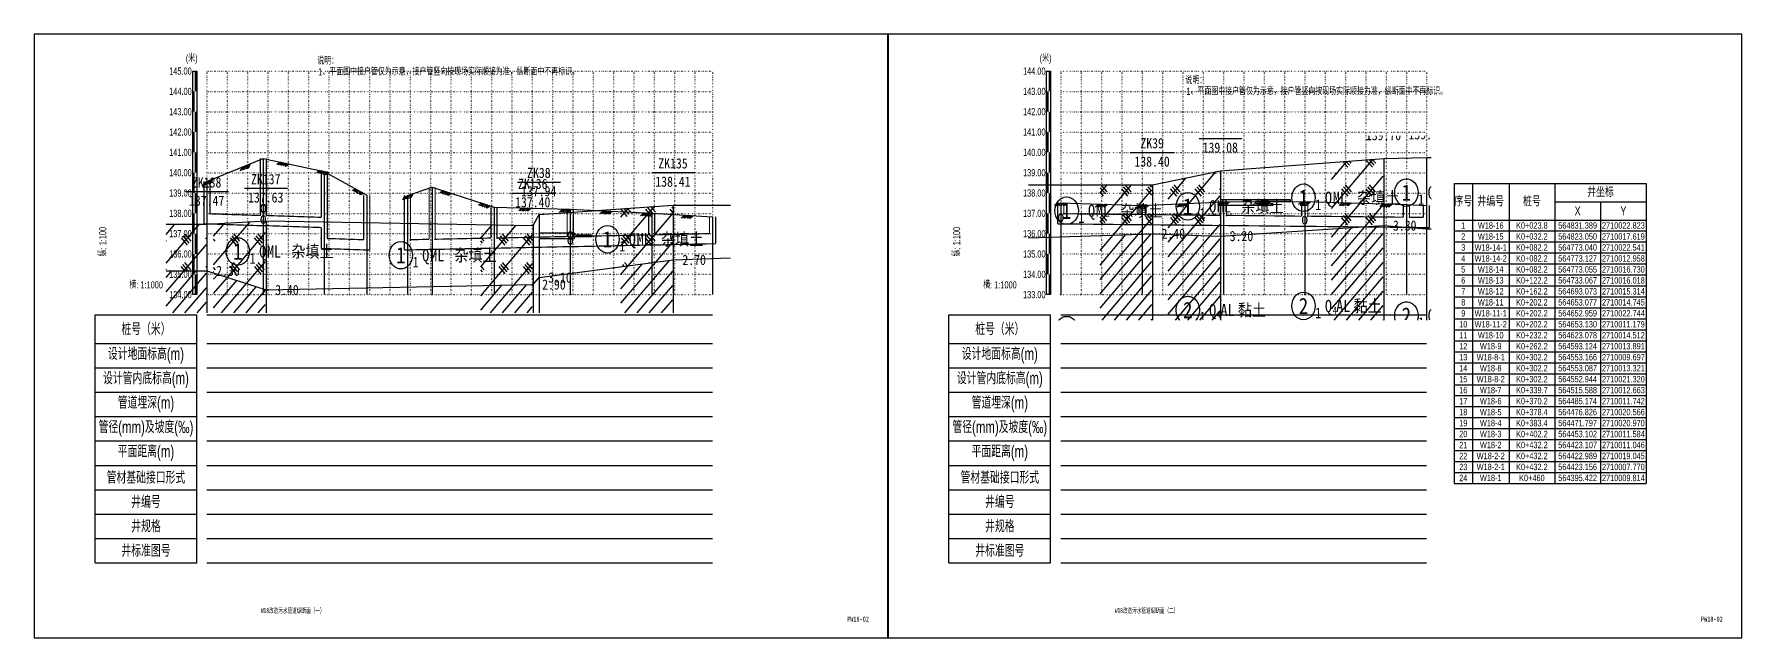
# Model space of a CAD drawing. Extents: x 529262 to 576451, y 2694391 to 2717535.
# Drawn here: x 571451 to 572291, y 2707947 to 2708244 of the extents above; entities that cross this region are included whole.
import ezdxf
from ezdxf.enums import TextEntityAlignment as Align
from ezdxf.xclip import XClip

# ---------------------------------------------------------------- set-up
doc = ezdxf.new("R2010")
doc.units = 0
doc.header["$XCLIPFRAME"] = 0
doc.linetypes.add('DOT', pattern=[6.35, 0, -6.35])
doc.linetypes.add('sx', pattern=[10, 5, 0, 5, 0])
for name, color, linetype in [('GICAD_QUYANG', 7, 'Continuous'), ('GPSCOMMON', 7, 'Continuous'), ('P-说明', 7, 'Continuous'), ('W-标注', 2, 'Continuous'), ('图框线', 7, 'Continuous'), ('地质-原位曲线', 7, 'Continuous'), ('地质-地层符号', 3, 'Continuous'), ('地质-地层线', 7, 'Continuous'), ('地质-地面线', 7, 'Continuous'), ('地质-填充花纹', 4, 'Continuous'), ('地质-文字', 7, 'Continuous'), ('地质-标贯', 7, 'Continuous'), ('地质-钻孔', 7, 'Continuous'), ('纵断_分栏线', 5, 'Continuous'), ('纵断_地面线', 3, 'Continuous'), ('纵断_标注', 2, 'Continuous'), ('纵断_标注_支管', 2, 'Continuous'), ('纵断_表头', 2, 'Continuous'), ('纵断_设计线', 1, 'Continuous'), ('纵断_高程网格', 8, 'DOT')]:
    doc.layers.add(name, color=color, linetype=linetype)
doc.layers.add('纵断污水井', color=7, linetype='Continuous', lineweight=60)
doc.layers.add('纵断污水管', color=224, linetype='Continuous', lineweight=60)
doc.styles.add('JieTuHzTxt', font='smsim.shx', dxfattribs={"width": 0.7, "bigfont": 'smfs.shx'})
doc.styles.add('SEMDI', font='smsim.shx', dxfattribs={"width": 0.75, "bigfont": 'smfs.shx'})
doc.styles.add('SMEDI', font='smsim.shx', dxfattribs={"width": 0.75, "height": 3.5, "bigfont": 'smfs.shx'})
doc.styles.get("Standard").update_dxf_attribs({"font": '', "height": 2.5, "bigfont": 'smfs.shx'})
doc.styles.add('地层编号', font='', dxfattribs={"width": 0.7, "height": 4})
doc.styles.add('宋体', font='', dxfattribs={"width": 0.75})
doc.styles.add('层底标注', font='', dxfattribs={"width": 0.7, "height": 2.5})
doc.styles.add('岩土名称', font='', dxfattribs={"width": 0.7, "height": 3})
doc.styles.add('时代', font='', dxfattribs={"width": 0.7, "height": 3})
doc.styles.add('标贯动探', font='', dxfattribs={"width": 0.7, "height": 2.5})
doc.styles.add('钻孔标注', font='', dxfattribs={"width": 0.7, "height": 2.5})
doc.styles.get('Standard').set_extended_font_data('FangSong_GB2312')
doc.styles.get('地层编号').set_extended_font_data('FangSong_GB2312')
doc.styles.get('宋体').set_extended_font_data('SimSun')
doc.styles.get('层底标注').set_extended_font_data('FangSong_GB2312')
doc.styles.get('岩土名称').set_extended_font_data('FangSong_GB2312')
doc.styles.get('时代').set_extended_font_data('FangSong_GB2312')
doc.styles.get('标贯动探').set_extended_font_data('FangSong_GB2312')
doc.styles.get('钻孔标注').set_extended_font_data('FangSong_GB2312')
doc.linetypes.add('bzhjcx', pattern='A,0.001,[2,XX1.shx,S=1,R=0,X=1,Y=0],-2', length=2.001)

msp = doc.modelspace()

# ---------------------------------------------------------------- texts
at = {"layer": 'P-说明', "style": '宋体'}
for s, width, p in [('W18改造污水管道纵断面（一）', 0.65, (571578.4664224683, 2707959.974981953)), ('PW18-02', 0.75, (571856.5401834546, 2707955.744983937)), ('W18改造污水管道纵断面（二）', 0.65, (571998.4664224683, 2707959.974981953)), ('PW18-02', 0.75, (572276.5401834546, 2707955.744983937))]:
    msp.add_text(s, height=2.5, dxfattribs=dict(at, width=width)).set_placement(p, align=Align.MIDDLE_CENTER)
at = {"layer": 'W-标注', "color": 3, "style": 'SMEDI', "width": 0.75}
for s, p in [('说明：', (571590.5585839351, 2708228.593789524)), ('1、平面图中接户管仅为示意，接户管竖向按现场实际顺接为准，纵断面中不再标识。', (571591.0157340177, 2708223.277122857)), ('说明：', (572017.5635919564, 2708218.974986552)), ('1、平面图中接户管仅为示意，接户管竖向按现场实际顺接为准，纵断面中不再标识。', (572018.020742039, 2708213.658319885))]:
    msp.add_text(s, height=3.5, dxfattribs=at).set_placement(p)
at = {"layer": '纵断_标注', "style": 'SEMDI', "width": 0.75}
for p in [(571483.2675526232, 2708148.694230102), (571903.2675526232, 2708148.694230102)]:
    msp.add_text('纵: 1:100', height=3.5, rotation=90, dxfattribs=at).set_placement(p, align=Align.TOP_RIGHT)
for p in [(571514.6008859565, 2708117.360896768), (571934.6008859565, 2708117.360896768)]:
    msp.add_text('横: 1:1000', height=3.5, dxfattribs=at).set_placement(p, align=Align.BOTTOM_RIGHT)
at = {"layer": '纵断_表头', "style": 'SEMDI', "width": 0.75}
for p in [(571528.7675526232, 2708228.860896768), (571948.7675526232, 2708228.860896768)]:
    msp.add_text('(米)', height=3.5, dxfattribs=at).set_placement(p, align=Align.BOTTOM_CENTER)
for s, p in [('145.00', (571528.7675526232, 2708225.360896768)), ('144.00', (571948.7675526232, 2708225.360896768)), ('144.00', (571528.7675526232, 2708215.360896768)), ('143.00', (571948.7675526232, 2708215.360896768)), ('143.00', (571528.7675526232, 2708205.360896768)), ('142.00', (571948.7675526232, 2708205.360896768)), ('142.00', (571528.7675526232, 2708195.360896768)), ('141.00', (571948.7675526232, 2708195.360896768)), ('141.00', (571528.7675526232, 2708185.360896768)), ('140.00', (571948.7675526232, 2708185.360896768)), ('140.00', (571528.7675526232, 2708175.360896768)), ('139.00', (571948.7675526232, 2708175.360896768)), ('139.00', (571528.7675526232, 2708165.360896768)), ('138.00', (571948.7675526232, 2708165.360896768)), ('138.00', (571528.7675526232, 2708155.360896768)), ('137.00', (571948.7675526232, 2708155.360896768)), ('137.00', (571528.7675526232, 2708145.360896768)), ('136.00', (571948.7675526232, 2708145.360896768)), ('136.00', (571528.7675526232, 2708135.360896768)), ('135.00', (571948.7675526232, 2708135.360896768)), ('135.00', (571528.7675526232, 2708125.360896768)), ('134.00', (571948.7675526232, 2708125.360896768)), ('134.00', (571528.7675526232, 2708115.360896768)), ('133.00', (571948.7675526232, 2708115.360896768))]:
    msp.add_text(s, height=3.5, dxfattribs=at).set_placement(p, align=Align.MIDDLE_RIGHT)

# ---------------------------------------------------------------- blocks, each defined once
blk = doc.blocks.new('A3WK')
at = {"layer": '图框线'}
blk.add_lwpolyline([(0, 0), (420, 0), (420, 297), (0, 297), (0, 0)], dxfattribs=at)
blk = doc.blocks.new('*T148')
at = {"color": 0, "linetype": 'ByBlock', "lineweight": -2, "transparency": 16777216}
for p, q in [((0, 0), (94.5, 0)), ((0, 0), (0, -147.5999999977648)), ((9, 0), (9, -147.5999999977648)), ((27, 0), (27, -147.5999999977648)), ((49.5, 0), (49.5, -147.5999999977648)), ((94.5, 0), (94.5, -147.5999999977648)), ((49.5, -9), (94.5, -9)), ((72, -9), (72, -147.5999999977648)), ((0, -18), (94.5, -18)), ((0, -23.39999999990687), (94.5, -23.39999999990687)), ((0, -28.79999999981374), (94.5, -28.79999999981374)), ((0, -34.1999999997206), (94.5, -34.1999999997206)), ((0, -39.59999999962747), (94.5, -39.59999999962747)), ((0, -44.99999999953434), (94.5, -44.99999999953434)), ((0, -50.39999999944121), (94.5, -50.39999999944121)), ((0, -55.79999999934807), (94.5, -55.79999999934807)), ((0, -61.19999999925494), (94.5, -61.19999999925494)), ((0, -66.59999999916181), (94.5, -66.59999999916181)), ((0, -71.99999999906868), (94.5, -71.99999999906868)), ((0, -77.39999999897555), (94.5, -77.39999999897555)), ((0, -82.79999999888241), (94.5, -82.79999999888241)), ((0, -88.19999999878928), (94.5, -88.19999999878928)), ((0, -93.59999999869615), (94.5, -93.59999999869615)), ((0, -98.99999999860302), (94.5, -98.99999999860302)), ((0, -104.3999999985099), (94.5, -104.3999999985099)), ((0, -109.7999999984168), (94.5, -109.7999999984168)), ((0, -115.1999999983236), (94.5, -115.1999999983236)), ((0, -120.5999999982305), (94.5, -120.5999999982305)), ((0, -125.9999999981374), (94.5, -125.9999999981374)), ((0, -131.3999999980442), (94.5, -131.3999999980442)), ((0, -136.7999999979511), (94.5, -136.7999999979511)), ((0, -142.199999997858), (94.5, -142.199999997858)), ((0, -147.5999999977648), (94.5, -147.5999999977648))]:
    blk.add_line(p, q, dxfattribs=at)
at = {"color": 0, "transparency": 16777216, "attachment_point": 5}
for s, insert, char_height, width, style in [('序号', (4.5, -9), 4.5, 8.982, 'SMEDI'), ('井编号', (18, -9), 4.5, 17.982, 'SMEDI'), ('桩号', (38.25, -9), 4.5, 22.482, 'SMEDI'), ('井坐标', (72, -4.5), 4.5, 44.982, 'SMEDI'), ('X', (60.75, -13.5), 4.5, 22.482, 'SMEDI'), ('Y', (83.25, -13.5), 4.5, 22.482, 'SMEDI'), ('2', (4.5, -26.10000000009313), 3.15, 8.982, 'SEMDI'), ('1', (4.5, -20.70000000018626), 3.15, 8.982, 'SEMDI'), ('W18-16', (18, -20.70000000018626), 3.15, 17.982, 'SEMDI'), ('W18-15', (18, -26.10000000009313), 3.15, 17.982, 'SEMDI'), ('K0+023.8', (38.25, -20.70000000018626), 3.15, 22.482, 'SEMDI'), ('K0+032.2', (38.25, -26.10000000009313), 3.15, 22.482, 'SEMDI'), ('564831.389', (60.75, -20.70000000018626), 3.15, 22.482, 'SEMDI'), ('564823.050', (60.75, -26.10000000009313), 3.15, 22.482, 'SEMDI'), ('2710022.823', (83.25, -20.70000000018626), 3.15, 22.482, 'SEMDI'), ('2710017.619', (83.25, -26.10000000009313), 3.15, 22.482, 'SEMDI'), ('3', (4.5, -31.5), 3.15, 8.982, 'SEMDI'), ('W18-14-1', (18, -31.5), 3.15, 17.982, 'SEMDI'), ('K0+082.2', (38.25, -31.5), 3.15, 22.482, 'SEMDI'), ('564773.040', (60.75, -31.5), 3.15, 22.482, 'SEMDI'), ('2710022.541', (83.25, -31.5), 3.15, 22.482, 'SEMDI'), ('4', (4.5, -36.89999999990687), 3.15, 8.982, 'SEMDI'), ('5', (4.5, -42.29999999981374), 3.15, 8.982, 'SEMDI'), ('W18-14-2', (18, -36.89999999990687), 3.15, 17.982, 'SEMDI'), ('W18-14', (18, -42.29999999981374), 3.15, 17.982, 'SEMDI'), ('K0+082.2', (38.25, -36.89999999990687), 3.15, 22.482, 'SEMDI'), ('K0+082.2', (38.25, -42.29999999981374), 3.15, 22.482, 'SEMDI'), ('564773.127', (60.75, -36.89999999990687), 3.15, 22.482, 'SEMDI'), ('564773.055', (60.75, -42.29999999981374), 3.15, 22.482, 'SEMDI'), ('2710012.958', (83.25, -36.89999999990687), 3.15, 22.482, 'SEMDI'), ('2710016.730', (83.25, -42.29999999981374), 3.15, 22.482, 'SEMDI'), ('6', (4.5, -47.6999999997206), 3.15, 8.982, 'SEMDI'), ('W18-13', (18, -47.6999999997206), 3.15, 17.982, 'SEMDI'), ('K0+122.2', (38.25, -47.6999999997206), 3.15, 22.482, 'SEMDI'), ('564733.067', (60.75, -47.6999999997206), 3.15, 22.482, 'SEMDI'), ('2710016.018', (83.25, -47.6999999997206), 3.15, 22.482, 'SEMDI'), ('8', (4.5, -58.49999999953434), 3.15, 8.982, 'SEMDI'), ('7', (4.5, -53.09999999962747), 3.15, 8.982, 'SEMDI'), ('W18-12', (18, -53.09999999962747), 3.15, 17.982, 'SEMDI'), ('W18-11', (18, -58.49999999953434), 3.15, 17.982, 'SEMDI'), ('K0+162.2', (38.25, -53.09999999962747), 3.15, 22.482, 'SEMDI'), ('K0+202.2', (38.25, -58.49999999953434), 3.15, 22.482, 'SEMDI'), ('564693.073', (60.75, -53.09999999962747), 3.15, 22.482, 'SEMDI'), ('564653.077', (60.75, -58.49999999953434), 3.15, 22.482, 'SEMDI'), ('2710015.314', (83.25, -53.09999999962747), 3.15, 22.482, 'SEMDI'), ('2710014.745', (83.25, -58.49999999953434), 3.15, 22.482, 'SEMDI'), ('9', (4.5, -63.89999999944121), 3.15, 8.982, 'SEMDI'), ('W18-11-1', (18, -63.89999999944121), 3.15, 17.982, 'SEMDI'), ('K0+202.2', (38.25, -63.89999999944121), 3.15, 22.482, 'SEMDI'), ('564652.959', (60.75, -63.89999999944121), 3.15, 22.482, 'SEMDI'), ('2710022.744', (83.25, -63.89999999944121), 3.15, 22.482, 'SEMDI'), ('10', (4.5, -69.29999999934807), 3.15, 8.982, 'SEMDI'), ('11', (4.5, -74.69999999925494), 3.15, 8.982, 'SEMDI'), ('W18-11-2', (18, -69.29999999934807), 3.15, 17.982, 'SEMDI'), ('W18-10', (18, -74.69999999925494), 3.15, 17.982, 'SEMDI'), ('K0+202.2', (38.25, -69.29999999934807), 3.15, 22.482, 'SEMDI'), ('K0+232.2', (38.25, -74.69999999925494), 3.15, 22.482, 'SEMDI'), ('564653.130', (60.75, -69.29999999934807), 3.15, 22.482, 'SEMDI'), ('564623.078', (60.75, -74.69999999925494), 3.15, 22.482, 'SEMDI'), ('2710011.179', (83.25, -69.29999999934807), 3.15, 22.482, 'SEMDI'), ('2710014.512', (83.25, -74.69999999925494), 3.15, 22.482, 'SEMDI'), ('12', (4.5, -80.09999999916181), 3.15, 8.982, 'SEMDI'), ('13', (4.5, -85.49999999906868), 3.15, 8.982, 'SEMDI'), ('W18-8-1', (18, -85.49999999906868), 3.15, 17.982, 'SEMDI'), ('W18-9', (18, -80.09999999916181), 3.15, 17.982, 'SEMDI'), ('K0+262.2', (38.25, -80.09999999916181), 3.15, 22.482, 'SEMDI'), ('K0+302.2', (38.25, -85.49999999906868), 3.15, 22.482, 'SEMDI'), ('564593.124', (60.75, -80.09999999916181), 3.15, 22.482, 'SEMDI'), ('564553.166', (60.75, -85.49999999906868), 3.15, 22.482, 'SEMDI'), ('2710013.891', (83.25, -80.09999999916181), 3.15, 22.482, 'SEMDI'), ('2710009.697', (83.25, -85.49999999906868), 3.15, 22.482, 'SEMDI'), ('14', (4.5, -90.89999999897555), 3.15, 8.982, 'SEMDI'), ('W18-8', (18, -90.89999999897555), 3.15, 17.982, 'SEMDI'), ('K0+302.2', (38.25, -90.89999999897555), 3.15, 22.482, 'SEMDI'), ('564553.087', (60.75, -90.89999999897555), 3.15, 22.482, 'SEMDI'), ('2710013.321', (83.25, -90.89999999897555), 3.15, 22.482, 'SEMDI'), ('15', (4.5, -96.29999999888241), 3.15, 8.982, 'SEMDI'), ('16', (4.5, -101.6999999987893), 3.15, 8.982, 'SEMDI'), ('W18-8-2', (18, -96.29999999888241), 3.15, 17.982, 'SEMDI'), ('W18-7', (18, -101.6999999987893), 3.15, 17.982, 'SEMDI'), ('K0+302.2', (38.25, -96.29999999888241), 3.15, 22.482, 'SEMDI'), ('K0+339.7', (38.25, -101.6999999987893), 3.15, 22.482, 'SEMDI'), ('564552.944', (60.75, -96.29999999888241), 3.15, 22.482, 'SEMDI'), ('564515.588', (60.75, -101.6999999987893), 3.15, 22.482, 'SEMDI'), ('2710021.320', (83.25, -96.29999999888241), 3.15, 22.482, 'SEMDI'), ('2710012.663', (83.25, -101.6999999987893), 3.15, 22.482, 'SEMDI'), ('17', (4.5, -107.0999999986961), 3.15, 8.982, 'SEMDI'), ('W18-6', (18, -107.0999999986961), 3.15, 17.982, 'SEMDI'), ('K0+370.2', (38.25, -107.0999999986961), 3.15, 22.482, 'SEMDI'), ('564485.174', (60.75, -107.0999999986961), 3.15, 22.482, 'SEMDI'), ('2710011.742', (83.25, -107.0999999986961), 3.15, 22.482, 'SEMDI'), ('18', (4.5, -112.499999998603), 3.15, 8.982, 'SEMDI'), ('19', (4.5, -117.8999999985099), 3.15, 8.982, 'SEMDI'), ('W18-5', (18, -112.499999998603), 3.15, 17.982, 'SEMDI'), ('W18-4', (18, -117.8999999985099), 3.15, 17.982, 'SEMDI'), ('K0+378.4', (38.25, -112.499999998603), 3.15, 22.482, 'SEMDI'), ('K0+383.4', (38.25, -117.8999999985099), 3.15, 22.482, 'SEMDI'), ('564476.826', (60.75, -112.499999998603), 3.15, 22.482, 'SEMDI'), ('564471.797', (60.75, -117.8999999985099), 3.15, 22.482, 'SEMDI'), ('2710020.566', (83.25, -112.499999998603), 3.15, 22.482, 'SEMDI'), ('2710020.970', (83.25, -117.8999999985099), 3.15, 22.482, 'SEMDI'), ('20', (4.5, -123.2999999984168), 3.15, 8.982, 'SEMDI'), ('W18-3', (18, -123.2999999984168), 3.15, 17.982, 'SEMDI'), ('K0+402.2', (38.25, -123.2999999984168), 3.15, 22.482, 'SEMDI'), ('564453.102', (60.75, -123.2999999984168), 3.15, 22.482, 'SEMDI'), ('2710011.584', (83.25, -123.2999999984168), 3.15, 22.482, 'SEMDI'), ('21', (4.5, -128.6999999983236), 3.15, 8.982, 'SEMDI'), ('22', (4.5, -134.0999999982305), 3.15, 8.982, 'SEMDI'), ('W18-2-2', (18, -134.0999999982305), 3.15, 17.982, 'SEMDI'), ('W18-2', (18, -128.6999999983236), 3.15, 17.982, 'SEMDI'), ('K0+432.2', (38.25, -128.6999999983236), 3.15, 22.482, 'SEMDI'), ('K0+432.2', (38.25, -134.0999999982305), 3.15, 22.482, 'SEMDI'), ('564423.107', (60.75, -128.6999999983236), 3.15, 22.482, 'SEMDI'), ('564422.989', (60.75, -134.0999999982305), 3.15, 22.482, 'SEMDI'), ('2710011.046', (83.25, -128.6999999983236), 3.15, 22.482, 'SEMDI'), ('2710019.045', (83.25, -134.0999999982305), 3.15, 22.482, 'SEMDI'), ('23', (4.5, -139.4999999981374), 3.15, 8.982, 'SEMDI'), ('W18-2-1', (18, -139.4999999981374), 3.15, 17.982, 'SEMDI'), ('K0+432.2', (38.25, -139.4999999981374), 3.15, 22.482, 'SEMDI'), ('564423.156', (60.75, -139.4999999981374), 3.15, 22.482, 'SEMDI'), ('2710007.770', (83.25, -139.4999999981374), 3.15, 22.482, 'SEMDI'), ('24', (4.5, -144.8999999980442), 3.15, 8.982, 'SEMDI'), ('W18-1', (18, -144.8999999980442), 3.15, 17.982, 'SEMDI'), ('K0+460', (38.25, -144.8999999980442), 3.15, 22.482, 'SEMDI'), ('564395.422', (60.75, -144.8999999980442), 3.15, 22.482, 'SEMDI'), ('2710009.814', (83.25, -144.8999999980442), 3.15, 22.482, 'SEMDI')]:
    blk.add_mtext(s, dxfattribs=dict(at, insert=insert, char_height=char_height, width=width, style=style))
blk = doc.blocks.new('市政排水（YZ）_zdbt')
at = {"color": 0, "linetype": 'ByBlock', "lineweight": -2}
for p, q in [((-50, 0), (0, 0)), ((-50, -122), (-50, 0)), ((0, -122), (0, 0)), ((-50, -14), (0, -14)), ((-50, -26), (0, -26)), ((-50, -38), (0, -38)), ((-50, -50), (0, -50)), ((-50, -62), (0, -62)), ((-50, -74), (0, -74)), ((-50, -86), (0, -86)), ((-50, -98), (0, -98)), ((-50, -110), (0, -110)), ((-50, -122), (0, -122))]:
    blk.add_line(p, q, dxfattribs=at)
at = {"color": 0, "linetype": 'ByBlock', "lineweight": -2, "char_height": 6, "attachment_point": 5, "style": 'JieTuHzTxt'}
for s, insert in [('桩号（米）', (-25, -7)), ('设计地面标高(m)', (-25, -20)), ('设计管内底标高(m)', (-25, -32)), ('管道埋深(m)', (-25, -44)), ('管径(mm)及坡度(‰)', (-25, -56)), ('平面距离(m)', (-25, -68)), ('管材基础接口形式', (-25, -80)), ('井编号', (-25, -92)), ('井规格', (-25, -104)), ('井标准图号', (-25, -116))]:
    blk.add_mtext(s, dxfattribs=dict(at, insert=insert))
blk = doc.blocks.new('VSDesignLineBlock')
at = {"color": 0, "linetype": 'Continuous'}
for p, q in [((-1.5, 0), (-3, -1.5)), ((-0.75, 0), (-2.25, -1.5)), ((0, 0), (-1.5, -1.5)), ((0, 0), (1.5, -1.5)), ((1.5, 0), (0.75, -0.75)), ((2.25, 0), (1.125, -1.125)), ((3, 0), (1.5, -1.5)), ((-0.9797838651065831, -0.9797838651065831), (-0.4595677302149852, -1.5)), ((-0.5021806110835314, -0.5021806110835314), (0.4956387778329372, -1.5))]:
    blk.add_line(p, q, dxfattribs=at)
blk = doc.blocks.new('A$C46B51A9A')
at = {"color": 8}
for points in [[(-64.0519077076633, -64.52499628067017), (-64.0519077076633, -62.52499628067017), (-63.0519077076633, -64.52499628067017), (-63.0519077076633, -62.52499628067017)], [(-172.9783711152922, -76.2449860572815), (-172.9783711152922, -74.2449860572815), (-171.9783711152922, -76.2449860572815), (-171.9783711152922, -74.2449860572815)]]:
    blk.add_solid(points, dxfattribs=at)
at = {"layer": '地质-原位曲线', "color": 8, "linetype": 'Continuous'}
for p, q in [((-59.40179401061141, -10.27503045225126), (-39.40179401061141, -10.27503045225126)), ((-44.40179401061141, -11.77503045225126), (-59.40179401061141, -11.77503045225126)), ((-39.40179401061141, -10.77503045225126), (-49.40179401061141, -10.77503045225126)), ((-49.40179401061141, -10.77503045225126), (-49.40179401061141, -11.27503045225126)), ((-49.40179401061141, -11.27503045225126), (-44.40179401061141, -11.27503045225126)), ((-44.40179401061141, -11.27503045225126), (-44.40179401061141, -11.77503045225126)), ((-39.40179401061141, -10.27503045225126), (-39.40179401061141, -10.77503045225126)), ((-168.3285518231114, -13.49500115537626), (-158.3285518231114, -13.49500115537626)), ((-158.3285518231114, -14.99500115537626), (-168.3285518231114, -14.99500115537626)), ((-158.3285518231114, -13.49500115537626), (-158.3285518231114, -13.99500115537626)), ((-158.3285518231114, -13.99500115537626), (-153.3285518231114, -13.99500115537626)), ((-153.3285518231114, -14.49500115537626), (-158.3285518231114, -14.49500115537626)), ((-158.3285518231114, -14.49500115537626), (-158.3285518231114, -14.99500115537626)), ((-153.3285518231114, -13.99500115537626), (-153.3285518231114, -14.49500115537626))]:
    blk.add_line(p, q, dxfattribs=at)
at = {"layer": '地质-地层符号', "color": 8, "linetype": 'Continuous'}
for centre in [(-35.54748703997575, -9.864999771118164), (-5.771533186143643, -8.602502763271332), (-148.6794948632469, -15.07497590780258), (-104.0825468005742, -13.05499476194382), (-69.03440756502096, -11.99000757932663), (-255.6375485362614, -18.07249647378922), (-208.463076288408, -19.00247406959534), (-35.54748703997575, -36.49000072479248), (-69.03440756502096, -37.4900090098381), (-5.771533186143643, -38.85250443220161), (-208.463076288408, -45.00247621536255), (-104.0825468005742, -42.42999666929245), (-255.6375485362614, -48.69749838113785), (-148.6794948632469, -45.82497829198837), (-35.54748703997575, -58.73999977111816), (-69.03440756502096, -64.74000835418678), (-208.463076288408, -68.12747621536255), (-5.771533186143643, -68.10250306129524), (-104.0825468005742, -72.92999649047829), (-255.6375485362614, -75.9474983215332), (-148.6794948632469, -76.82497882843018)]:
    blk.add_ellipse(centre, major_axis=(0, 3.383783783783784), ratio=1, dxfattribs=at)
at = {"layer": '地质-地层线', "color": 8}
for p, q in [((-59.5519077076633, -19.27499794960022), (-12.31063393985551, -16.70500540733337)), ((-12.31063393985551, -16.70500540733337), (0, -17.50000381469727)), ((-168.4783711152922, -24.49498319625854), (-129.6481861787688, -20.15497231483459)), ((-129.6481861787688, -20.15497231483459), (-79.28447498994774, -18.70502138137817)), ((-79.28447498994774, -18.70502138137817), (-59.5519077076633, -19.27499794960022)), ((0, -17.50000381469727), (20, -17.50000381469727)), ((-284.5660483135898, -22.85002493858337), (-264.5660483135898, -22.85002493858337)), ((-264.5660483135898, -22.85002493858337), (-247.4766163265003, -27.54497194290161)), ((-170.217103817884, -26.20998048782349), (-168.4783711152922, -24.49498319625854)), ((-247.4766163265003, -27.54497194290161), (-170.217103817884, -26.20998048782349))]:
    blk.add_line(p, q, dxfattribs=at)
at = {"layer": '地质-地层线', "color": 8, "linetype": 'bzhjcx'}
for p, q in [((-129.6481861787688, -74.15497207641602), (-79.28447498994774, -56.70502090454102)), ((-79.28447498994774, -56.70502090454102), (-59.5519077076633, -55.27499580383301)), ((-59.5519077076633, -55.27499580383301), (-12.31063393985551, -54.70500373840332)), ((-12.31063393985551, -54.70500373840332), (0, -66.50000476837158)), ((-247.4766163265003, -63.54497337341309), (-170.217103817884, -62.70997905731201)), ((-170.217103817884, -62.70997905731201), (-168.4783711152922, -64.49498558044434)), ((-264.5660483135898, -80.85002326965332), (-247.4766163265003, -63.54497337341309)), ((-168.4783711152922, -64.49498558044434), (-129.6481861787688, -74.15497207641602)), ((0, -66.50000476837158), (20, -66.50000476837158)), ((-284.5660483135898, -80.85002326965332), (-264.5660483135898, -80.85002326965332))]:
    blk.add_line(p, q, dxfattribs=at)
at = {"layer": '地质-地面线', "color": 8, "linetype": 'Continuous'}
for p, q in [((-12.31063393985551, -0.2050018310546875), (0, 0)), ((0, 0), (20, 0)), ((-79.28447498994683, -6.70501708984375), (-59.5519077076633, -3.274993896484375)), ((-59.5519077076633, -3.274993896484375), (-12.31063393985551, -0.2050018310546875)), ((-168.4783711152922, -8.994979858398438), (-129.6481861787688, -6.65496826171875)), ((-129.6481861787688, -6.65496826171875), (-79.28447498994683, -6.70501708984375)), ((-284.5660483135898, -11.35002136230469), (-264.5660483135898, -11.35002136230469)), ((-264.5660483135898, -11.35002136230469), (-247.4766163265003, -10.54496765136719)), ((-247.4766163265003, -10.54496765136719), (-170.217103817884, -11.70997619628906)), ((-170.217103817884, -11.70997619628906), (-168.4783711152922, -8.994979858398438))]:
    blk.add_line(p, q, dxfattribs=at)
at = {"layer": '地质-填充花纹', "color": 8, "linetype": 'Continuous'}
for p, q in [((-74.70190771362286, -17.29023354921333), (-60.92541940603769, -3.513745241628158)), ((-27.46063394581688, -12.47536665260009), (-15.39040950568597, -0.4051422124700821)), ((-27.46063394581688, -5.404298840733873), (-22.95293061570919, -0.8965955106280035)), ((-22.74997482232538, -2.372571905378436), (-24.14827153479018, -0.9742751929134101)), ((-22.24997482232629, -1.872571905377754), (-23.20929150744723, -0.9132552202568149)), ((-21.74997482232538, -1.372571905377754), (-22.27031148010064, -0.8522352476022661)), ((-15.60783919859477, -2.372571905377754), (-17.37560615156144, -0.6048049524113139)), ((-15.10783919859296, -1.872571905378663), (-16.50296880417864, -0.4774422997929832)), ((-14.60783919859477, -1.372571905378209), (-15.5639887768366, -0.4164223271366154)), ((-144.7981861847293, -16.67583390166533), (-135.1062374229141, -6.983885139850145)), ((-144.7981861847293, -9.604766089800023), (-142.6307528116531, -7.437332716723859)), ((-142.9581276240388, -9.443639717243741), (-144.7258945770054, -7.675872764277301)), ((-142.4581276240388, -8.943639717243514), (-143.8886314666597, -7.513135874622549)), ((-141.9581276240388, -8.443639717243514), (-142.9454689800496, -7.456298361232712)), ((-135.8159920003081, -9.443639717242831), (-137.5837589532748, -7.675872764276392)), ((-135.3159920003081, -8.943639717242831), (-137.0837589532748, -7.175872764276392)), ((-134.8159920003081, -8.443639717243059), (-136.2092745854579, -7.050357132093495)), ((-129.7981861847302, -8.461445532821244), (-130.5837589532739, -7.675872764277074)), ((-129.7981861847302, -7.461445532821244), (-130.0837589532739, -7.175872764277301)), ((-94.4344749959073, -8.738529584036087), (-92.38794096099264, -6.69199554912052)), ((-94.4344749959073, -15.80959739590139), (-85.3238930313455, -6.699015431340513)), ((-92.8895851291154, -8.943639717243286), (-94.43447499590911, -7.398749850449349)), ((-93.3895851291145, -9.443639717243968), (-94.4344749959082, -8.398749850450713)), ((-92.3895851291145, -8.443639717244423), (-94.14297335685296, -6.690251489506181)), ((-90.58414408563021, -19.03033429749053), (-79.4344749959073, -7.880665207767606)), ((-86.3895851291154, -9.443639717242831), (-88.15735208208207, -7.675872764276392)), ((-85.8895851291154, -8.943639717243059), (-87.65735208208207, -7.175872764276619)), ((-85.3895851291154, -8.443639717243059), (-87.13601020250371, -6.69721464385475)), ((-79.4344749959073, -9.25661422672033), (-81.01521645835055, -7.675872764276846)), ((-79.4344749959073, -8.25661422672124), (-80.51521645835055, -7.175872764277983)), ((-79.4344749959073, -7.256614226720785), (-79.98677003695502, -6.70431918567283)), ((-74.70190771362286, -10.21916573734802), (-69.4842259698562, -5.00148399358136)), ((-72.24744950538388, -9.443639717243514), (-74.01521645835055, -7.675872764277074)), ((-71.74744950538388, -8.943639717243968), (-73.51521645835055, -7.175872764277528)), ((-71.24744950538388, -8.44363971724465), (-73.01521645835055, -6.675872764278211)), ((-65.10531388165327, -9.443639717243514), (-66.87308083461994, -7.675872764277074)), ((-64.60531388165236, -8.943639717244423), (-66.37308083461903, -7.175872764277983)), ((-64.10531388165236, -8.443639717243968), (-65.87308083461903, -6.675872764277528)), ((-59.70190771362468, -7.847045885271882), (-59.87308083461903, -7.675872764277301)), ((-25.32733178087619, -17.4131322995247), (-12.46063394581597, -4.546434464464483)), ((-22.67890701046053, -9.443639717243514), (-24.4466739634272, -7.675872764277074)), ((-22.17890701046053, -8.943639717244196), (-23.9466739634272, -7.175872764277756)), ((-21.67890701045962, -8.44363971724465), (-23.44667396342629, -6.675872764278211)), ((-15.67890701045962, -9.443639717243968), (-17.44667396342629, -7.675872764277528)), ((-15.17890701046053, -8.943639717243286), (-16.9466739634272, -7.175872764276846)), ((-14.67890701045962, -8.443639717243286), (-16.44667396342629, -6.675872764276846)), ((-279.7160483195494, -17.24340761104099), (-273.8226620708137, -11.35002136230446)), ((-278.2515978352267, -22.85002493858451), (-266.7515942589471, -11.35002136230491)), ((-262.6266163324599, -21.36717905954879), (-252.0183585804589, -10.75892130754687)), ((-262.6266163324599, -14.29611124768348), (-259.4390000318999, -11.10849494712261)), ((-185.3671038238444, -14.81834466958685), (-182.0798550278887, -11.5310958736311)), ((-185.3671038238444, -21.88941248145306), (-175.1138290360032, -11.63613769361177)), ((-142.6606464369415, -21.6093619657438), (-129.7981861847293, -8.746901713530633)), ((-69.33307462060384, -18.99246826805961), (-59.70190771362377, -9.36130136107954)), ((-17.84945693227928, -17.00632526279401), (-12.46063394581506, -11.6175022763307)), ((-277.3084160494827, -16.51470752910905), (-279.0761830024494, -14.74694057614261)), ((-276.8084160494827, -16.01470752910905), (-278.5761830024494, -14.24694057614261)), ((-276.3084160494827, -15.5147075291095), (-278.0761830024494, -13.74694057614306)), ((-270.1662804257521, -16.5147075291095), (-271.9340473787188, -14.74694057614306)), ((-269.6662804257521, -16.01470752910973), (-271.4340473787188, -14.24694057614329)), ((-271.1805300233609, -22.8500249385836), (-264.7160483195494, -16.38554323477297)), ((-269.1662804257521, -15.51470752910927), (-270.9340473787188, -13.74694057614283)), ((-264.7160483195512, -14.96493963530997), (-264.9340473787179, -14.74694057614306)), ((-262.1662804257521, -15.51470752910905), (-262.6266163324617, -15.05437162239923)), ((-258.6607466460182, -24.4723771849724), (-247.6266163324608, -13.43824687141409)), ((-256.0241448020215, -16.51470752910882), (-257.7919117549882, -14.74694057614238)), ((-255.5241448020215, -16.01470752910882), (-257.2919117549882, -14.24694057614238)), ((-255.0241448020215, -15.51470752910859), (-256.7919117549882, -13.74694057614215)), ((-249.0241448020206, -16.51470752910859), (-250.7919117549873, -14.74694057614215)), ((-248.5241448020206, -16.01470752910882), (-250.2919117549873, -14.24694057614238)), ((-248.0241448020215, -15.51470752910859), (-249.7919117549882, -13.74694057614215)), ((-184.3134666833657, -15.51470752910859), (-185.3671038238444, -14.46107038863011)), ((-184.8134666833657, -16.01470752910905), (-185.3671038238444, -15.46107038863056)), ((-185.3134666833657, -16.5147075291095), (-185.3671038238444, -16.46107038863056)), ((-182.8346261617253, -26.42800263119875), (-170.3671038238435, -13.96048029331791)), ((-178.3134666833666, -16.51470752910859), (-180.0812336363333, -14.74694057614215)), ((-177.8134666833666, -16.01470752910859), (-179.5812336363333, -14.24694057614215)), ((-177.3134666833657, -15.51470752910882), (-179.0812336363324, -13.74694057614238)), ((-171.1713310596351, -16.51470752910836), (-172.9390980126018, -14.74694057614192)), ((-170.6713310596351, -16.01470752910836), (-172.4390980126018, -14.24694057614192)), ((-170.3671038238454, -15.31893476489881), (-171.9390980126018, -13.74694057614261)), ((-142.8870598121739, -16.51470752910859), (-144.6548267651406, -14.74694057614215)), ((-142.3870598121721, -16.01470752910973), (-144.1548267651388, -14.24694057614329)), ((-141.887059812173, -15.51470752910882), (-143.6548267651397, -13.74694057614238)), ((-135.887059812173, -16.51470752910927), (-137.6548267651397, -14.74694057614283)), ((-135.387059812173, -16.01470752910905), (-137.1548267651397, -14.24694057614261)), ((-134.887059812173, -15.51470752910905), (-136.6548267651397, -13.74694057614261)), ((-134.6998031430003, -20.7195864836674), (-129.7981861847293, -15.81796952539639)), ((-129.7981861847293, -15.4614455328217), (-130.5126911414091, -14.74694057614192)), ((-129.7981861847293, -14.4614455328217), (-130.0126911414091, -14.24694057614192)), ((-92.96065294098025, -16.01470752910859), (-94.4344749959082, -14.54088547418087)), ((-93.46065294097934, -16.51470752910927), (-94.4344749959073, -15.54088547418155)), ((-92.46065294097934, -15.51470752910973), (-94.22841989394601, -13.74694057614329)), ((-86.31851731724873, -16.5147075291095), (-88.0862842702154, -14.74694057614306)), ((-85.81851731724964, -16.01470752910882), (-87.58628427021631, -14.24694057614238)), ((-85.31851731724873, -15.51470752910996), (-87.0862842702154, -13.74694057614352)), ((-83.30346856172582, -18.82072658545189), (-79.4344749959073, -14.95173301963246)), ((-79.4344749959073, -16.39874985045094), (-81.08628427021631, -14.74694057614192)), ((-79.4344749959073, -15.39874985045094), (-80.58628427021631, -14.24694057614215)), ((-79.4344749959073, -14.39874985045094), (-80.08628427021631, -13.74694057614215)), ((-72.17638169351903, -16.51470752910882), (-73.9441486464857, -14.74694057614238)), ((-71.67638169351812, -16.01470752910973), (-73.44414864648479, -14.24694057614329)), ((-71.17638169351812, -15.51470752911018), (-72.94414864648479, -13.74694057614374)), ((-65.17638169351812, -16.51470752910905), (-66.94414864648479, -14.74694057614261)), ((-64.67638169351812, -16.0147075291095), (-66.44414864648479, -14.24694057614306)), ((-64.17638169351812, -15.51470752911018), (-65.94414864648479, -13.74694057614374)), ((-62.46052099468216, -19.19098245400278), (-59.70190771362286, -16.4323691729453)), ((-59.70190771362377, -14.84704588527279), (-59.80201302275418, -14.74694057614261)), ((-22.74997482232538, -16.5147075291095), (-24.51774177529205, -14.74694057614306)), ((-22.24997482232538, -16.01470752910882), (-24.01774177529205, -14.24694057614238)), ((-21.74997482232538, -15.51470752910927), (-23.51774177529205, -13.74694057614283)), ((-15.60783919859477, -16.51470752910905), (-17.37560615156144, -14.74694057614261)), ((-15.10783919859477, -16.01470752910973), (-16.87560615156144, -14.24694057614329)), ((-14.60783919859387, -15.51470752911018), (-16.37560615156053, -13.74694057614374)), ((-276.237348237617, -22.58577534097503), (-278.0051151905836, -20.81800838800859)), ((-269.237348237617, -22.58577534097503), (-271.0051151905836, -20.81800838800859)), ((-255.0952126138864, -22.58577534097458), (-256.862979566853, -20.81800838800814)), ((-253.1136281123836, -25.9963264632031), (-247.6266163324599, -20.50931468328031)), ((-247.9530769901558, -22.58577534097412), (-249.7208439431224, -20.81800838800768)), ((-177.2423988715, -22.58577534097412), (-179.0101658244666, -20.81800838800768)), ((-170.3671038238444, -22.46107038863033), (-172.0101658244666, -20.81800838800791)), ((-144.7981861847293, -34.35350343132882), (-130.7193814960301, -20.27469874262965)), ((-144.7981861847293, -30.81796952539639), (-134.6998031430003, -20.7195864836674)), ((-142.9070056740675, -21.63689729094563), (-143.7258945770045, -20.81800838800859)), ((-136.4828873244369, -20.9188800168447), (-136.5837589532739, -20.81800838800791)), ((-94.4344749959073, -33.48726692556579), (-79.66313079977317, -18.71592272943167)), ((-94.4344749959073, -29.95173301963246), (-83.30346856172582, -18.82072658545189)), ((-94.4344749959073, -26.41619911369958), (-86.94380632367756, -18.92553044147076)), ((-94.4344749959073, -22.88066520776761), (-90.58414408563021, -19.03033429749053)), ((-94.4344749959073, -19.34513130183427), (-94.22448184758196, -19.13513815350893)), ((-74.70190771362286, -20.82576745514621), (-72.76935143356422, -18.89321117508757)), ((-74.70190771362286, -24.36130136107954), (-69.33307462060384, -18.99246826805961)), ((-74.70190771362286, -27.89683526701151), (-65.89679780764163, -19.09172536103119)), ((-74.70190771362286, -31.43236917294439), (-62.46052099468216, -19.19098245400278)), ((-74.70190771362286, -34.96790307887773), (-59.70190771362377, -19.96790307887773)), ((-27.46063394581597, -30.15303618226358), (-14.11051950798083, -16.80292174442843)), ((-27.46063394581688, -26.6175022763307), (-17.84945693227928, -17.00632526279401)), ((-27.46063394581688, -23.08196837039827), (-21.58839435657865, -17.20972878115913)), ((-27.46063394581597, -19.54643446446539), (-25.32733178087619, -17.4131322995247)), ((-27.46063394581688, -33.68857008819646), (-12.46063394581506, -18.68857008819555)), ((-279.7160483195503, -24.31447542290721), (-278.2515978352267, -22.85002493858451)), ((-279.7160483195494, -27.85000932884009), (-274.7160639292943, -22.85002493858406)), ((-279.7160483195494, -31.38554323477297), (-271.1805300233609, -22.8500249385836)), ((-279.7160483195503, -34.92107714070539), (-267.6449961174285, -22.85002493858451)), ((-279.7160483195494, -38.45661104663827), (-264.7160483195494, -23.45661104663736)), ((-277.9730986400082, -22.8500249385836), (-279.0051151905836, -21.81800838800814)), ((-276.9730986400082, -22.8500249385836), (-278.5051151905836, -21.31800838800814)), ((-270.9730986400082, -22.8500249385836), (-272.0051151905836, -21.81800838800814)), ((-269.9730986400082, -22.8500249385836), (-271.5051151905836, -21.31800838800814)), ((-264.7160483195512, -21.96493963531043), (-264.862979566853, -21.81800838800859)), ((-262.0952126138864, -22.58577534097526), (-262.6266163324617, -22.05437162240014)), ((-262.5952126138864, -23.08577534097458), (-262.6266163324617, -23.05437162239946)), ((-262.6266163324599, -24.90271296548167), (-261.434305912835, -23.71040254585682)), ((-262.6266163324608, -28.43824687141409), (-258.6607466460182, -24.4723771849724)), ((-256.0952126138873, -23.58577534097435), (-257.8629795668539, -21.81800838800791)), ((-255.5952126138864, -23.08577534097503), (-257.362979566853, -21.31800838800859)), ((-248.9530769901558, -23.58577534097435), (-250.7208439431224, -21.81800838800791)), ((-248.4530769901558, -23.08577534097435), (-250.2208439431224, -21.31800838800791)), ((-184.3845344952306, -22.58577534097481), (-185.3671038238435, -21.60320601236185)), ((-184.8845344952315, -23.08577534097503), (-185.3671038238454, -22.60320601236117)), ((-178.2423988715, -23.58577534097503), (-180.0101658244666, -21.81800838800859)), ((-177.7423988715, -23.08577534097458), (-179.5101658244666, -21.31800838800814)), ((-175.6392267771862, -26.30367105852497), (-170.3671038238444, -21.03154810518322)), ((-171.2423988715009, -23.58577534097412), (-173.0101658244675, -21.81800838800768)), ((-170.7423988715009, -23.08577534097412), (-172.5101658244675, -21.31800838800768)), ((-144.7981861847293, -27.28243561946351), (-138.6802247899723, -21.16447422470651)), ((-144.7981861847293, -23.74690171353063), (-142.6606464369415, -21.6093619657438)), ((-144.7981861847293, -37.8890373372617), (-129.7981861847293, -22.8890373372617)), ((-144.7059405271903, -21.83796243782331), (-144.7258945770054, -21.81800838800791)), ((-143.8064731006289, -21.73742986438469), (-144.2258945770045, -21.31800838800928)), ((-94.4344749959073, -37.02280083149776), (-79.4344749959073, -22.02280083149776)), ((-74.70190771362286, -38.5034369848097), (-59.70190771362286, -23.50343698481061)), ((-27.46063394581688, -37.22410399412888), (-12.46063394581506, -22.22410399412888)), ((-279.7160483195494, -41.99214495257115), (-264.7160483195494, -26.99214495257115)), ((-262.6266163324599, -31.97378077734697), (-255.8871873792014, -25.23435182408662)), ((-262.6266163324599, -35.50931468328031), (-253.1136281123836, -25.9963264632031)), ((-262.6266163324608, -39.04484858921228), (-250.3400688455658, -26.75830110231732)), ((-262.6266163324599, -42.58038249514516), (-247.6266163324599, -27.58038249514516)), ((-185.3671038238435, -39.5670820111161), (-172.0415270849153, -26.24150527218785)), ((-185.3671038238444, -36.03154810518322), (-175.6392267771862, -26.30367105852497)), ((-185.3671038238444, -32.49601419925125), (-179.2369264694553, -26.36583684486209)), ((-185.3671038238435, -28.96048029331791), (-182.8346261617253, -26.42800263119875)), ((-185.3671038238444, -43.10261591704943), (-170.3671038238444, -28.10261591704943)), ((-144.7981861847293, -41.42457124319503), (-129.7981861847293, -26.42457124319503)), ((-94.4344749959073, -40.55833473743064), (-79.4344749959073, -25.55833473742973)), ((-94.4344749959082, -44.09386864336398), (-79.4344749959073, -29.09386864336398)), ((-74.70190771362286, -42.03897089074258), (-59.70190771362286, -27.03897089074349)), ((-27.46063394581597, -40.75963790006176), (-12.46063394581597, -25.75963790006085)), ((-27.46063394581688, -44.29517180599464), (-12.46063394581506, -29.29517180599373)), ((-279.7160483195503, -45.52767885850358), (-264.7160483195494, -30.52767885850358)), ((-262.6266163324599, -46.11591640107849), (-247.6266163324599, -31.11591640107849)), ((-185.3671038238444, -46.6381498229814), (-170.3671038238444, -31.6381498229814)), ((-144.7981861847293, -44.960105149127), (-129.7981861847293, -29.960105149127)), ((-144.7981861847293, -48.49563905505988), (-129.7981861847293, -33.49563905505988)), ((-94.4344749959073, -47.62940254929595), (-79.4344749959073, -32.62940254929595)), ((-74.70190771362286, -45.57450479667591), (-59.70190771362377, -30.57450479667591)), ((-27.46063394581688, -47.83070571192707), (-12.46063394581506, -32.83070571192707)), ((-279.7160483195494, -49.06321276443646), (-264.7160483195494, -34.06321276443646)), ((-279.7160483195494, -52.59874667036979), (-264.7160483195494, -37.59874667036888)), ((-262.6266163324608, -49.65145030701046), (-247.6266163324608, -34.65145030701046)), ((-185.3671038238435, -50.17368372891428), (-170.3671038238435, -35.17368372891428)), ((-144.7981861847293, -52.03117296099322), (-129.7981861847293, -37.03117296099322)), ((-94.4344749959073, -51.16493645522974), (-79.4344749959073, -36.16493645522792)), ((-74.70190771362286, -49.11003870260788), (-59.70190771362286, -34.11003870260879)), ((-74.70190771362286, -52.64557260854076), (-59.70190771362286, -37.64557260854167)), ((-27.46063394581597, -51.36623961785995), (-12.46063394581597, -36.36623961785904)), ((-279.7160483195503, -56.13428057630176), (-264.7160483195494, -41.13428057630176)), ((-262.6266163324599, -53.18698421294334), (-247.6266163324599, -38.18698421294334)), ((-262.6266163324599, -56.72251811887668), (-247.6266163324599, -41.72251811887668)), ((-185.3671038238444, -53.70921763484762), (-170.3671038238444, -38.70921763484762)), ((-144.7981861847293, -55.56670686692519), (-129.7981861847293, -40.56670686692519)), ((-94.4344749959082, -54.70047036116216), (-79.4344749959073, -39.70047036116216)), ((-74.70190771362286, -56.1811065144741), (-59.70190771362377, -41.1811065144741)), ((-27.44648658405458, -54.88762616202962), (-12.46063394581506, -39.90177352379192)), ((-279.7160483195494, -59.66981448223464), (-264.7160483195494, -44.66981448223464)), ((-262.6266163324608, -60.25805202480865), (-247.6266163324608, -45.25805202480865)), ((-185.3671038238435, -57.24475154077959), (-170.3671038238444, -42.24475154077959)), ((-185.3671038238435, -60.78028544671247), (-170.3671038238435, -45.78028544671247)), ((-144.7981861847293, -59.10224077285807), (-129.7981861847293, -44.10224077285807)), ((-94.4344749959073, -58.23600426709504), (-79.4344749959073, -43.23600426709413)), ((-71.09693468300793, -56.11166738979205), (-59.70190771362286, -44.71664042040697)), ((-23.86777352811805, -54.84444701202824), (-12.46063394581506, -43.43730742972525)), ((-279.7160483195494, -63.20534838816798), (-264.7160483195494, -48.20534838816707)), ((-262.6266163324599, -63.79358593074153), (-247.6266163324599, -48.79358593074153)), ((-183.9092434784307, -62.85795900723201), (-170.3671038238444, -49.3158193526458)), ((-144.7981861847293, -62.6377746787914), (-129.7981861847293, -47.6377746787914)), ((-94.4344749959073, -61.77153817302792), (-79.4344749959073, -46.77153817302701)), ((-89.30396239160382, -60.17655947465596), (-79.4344749959073, -50.30707207896035)), ((-67.2851603411982, -55.8354269539152), (-59.70190771362286, -48.25217432633985)), ((-20.28906047218334, -54.80126786202459), (-12.46063394581597, -46.97284133565722)), ((-279.7160483195503, -66.74088229409995), (-264.7160483195503, -51.74088229410086)), ((-262.6266163324599, -67.32911983667486), (-247.6266163324599, -52.32911983667486)), ((-180.3350812528734, -62.81933068760759), (-170.3671038238444, -52.85135325857777)), ((-144.7981861847293, -66.17330858472337), (-129.7981861847293, -51.17330858472337)), ((-83.89398770487787, -58.30211869386289), (-79.4344749959073, -53.84260598489232)), ((-63.47338599938939, -55.55918651803881), (-59.70190771362377, -51.78770823227228)), ((-16.71034741624862, -54.75808871202275), (-12.46063394581506, -50.5083752415901)), ((-13.13163436031209, -54.71490956202047), (-12.46063394581506, -54.04390914752344)), ((-279.7160483195494, -70.27641620003283), (-264.7160483195494, -55.27641620003283)), ((-262.6266163324608, -70.86465374260683), (-247.6266163324608, -55.86465374260683)), ((-176.760919027317, -62.78070236798408), (-170.3671038238435, -56.38688716451065)), ((-144.7981861847293, -69.70884249065625), (-129.7981861847293, -54.70884249065625)), ((-142.5092646663552, -70.9554548782155), (-129.7981861847293, -58.24437639658959)), ((-82.41302447936141, -59.87293084287717), (-82.41302447936141, -57.78899653978419)), ((-81.78941984862831, -57.5729308428763), (-79.4344749959073, -57.5729308428763)), ((-74.70190771362377, -57.5729308428763), (-59.70190771362377, -57.5729308428763)), ((-71.91302447936141, -57.57293084287721), (-71.91302447936141, -56.17080966340041)), ((-68.41302447936141, -59.87293084287649), (-68.41302447936141, -57.57293084287653)), ((-64.91302447936141, -57.5729308428763), (-64.91302447936141, -55.66351755276105)), ((-61.41302447936141, -59.87293084287649), (-61.41302447936141, -57.57293084287653)), ((-27.46063394581597, -55.27293084287635), (-12.46063394581597, -55.27293084287635)), ((-27.46063394581597, -57.5729308428763), (-12.46063394581597, -57.5729308428763)), ((-26.41302447936141, -55.27293084287658), (-26.41302447936141, -54.87515687082305)), ((-26.41302447936141, -59.70500373840332), (-26.41302447936141, -57.57293084287653)), ((-22.91302447936141, -57.57293084287676), (-22.91302447936141, -55.2729308428768)), ((-19.41302447936141, -55.27293084287749), (-19.41302447936141, -54.79069800382422)), ((-19.41302447936141, -59.70500373840332), (-19.41302447936141, -57.57293084287744)), ((-15.91302447936141, -57.57293084287676), (-15.91302447936141, -55.2729308428768)), ((-279.7160483195494, -73.81195010596616), (-264.7160483195494, -58.81195010596616)), ((-279.7160483195503, -77.34748401189813), (-264.7160483195503, -62.34748401189904)), ((-261.7714020573349, -73.54497337341286), (-247.6266163324599, -59.40018764853971)), ((-258.2358681514015, -73.54497337341377), (-247.6266163324599, -62.93572155447305)), ((-180.4130244793614, -64.47293084287685), (-180.4130244793614, -62.82017307127012)), ((-173.4130244793614, -64.47293084287685), (-173.4130244793614, -62.74451947182411)), ((-173.1867568017606, -62.74207404836011), (-170.3671038238444, -59.92242107044399)), ((-139.6780633865692, -71.65978750436238), (-129.7981861847293, -61.77991030252156)), ((-94.4344749959073, -62.17293084287644), (-79.4344749959073, -62.17293084287644)), ((-92.91302447936141, -62.1729308428778), (-92.91302447936141, -61.42702247114835)), ((-89.41302447936141, -64.47293084287799), (-89.41302447936141, -62.17293084287803)), ((-88.42763531372384, -59.87293084287626), (-79.4344749959073, -59.87293084287626)), ((-85.91302447936141, -62.1729308428778), (-85.91302447936141, -59.87293084287785)), ((-82.41302447936141, -64.47293084287708), (-82.41302447936141, -62.17293084287712)), ((-74.70190771362377, -59.87293084287626), (-59.70190771362377, -59.87293084287626)), ((-74.70190771362377, -62.17293084287644), (-59.70190771362377, -62.17293084287644)), ((-71.91302447936141, -62.17293084287712), (-71.91302447936141, -59.87293084287717)), ((-68.41302447936141, -64.4729308428764), (-68.41302447936141, -62.17293084287644)), ((-64.91302447936141, -62.17293084287621), (-64.91302447936141, -59.87293084287626)), ((-61.41302447936141, -64.4729308428764), (-61.41302447936141, -62.17293084287644)), ((-279.6830536713733, -80.850023269654), (-264.7160483195494, -65.88301791783101)), ((-250.6643540078339, -66.77293084287635), (-247.6266163324608, -66.77293084287635)), ((-250.4130244793614, -69.07293084287676), (-250.4130244793614, -66.7729308428768)), ((-248.393011607438, -64.4729308428764), (-247.6266163324608, -64.4729308428764)), ((-185.3671038238444, -64.4729308428764), (-170.3671038238444, -64.4729308428764)), ((-185.3671038238444, -66.77293084287635), (-170.3671038238444, -66.77293084287635)), ((-183.9130244793614, -66.77293084287703), (-183.9130244793614, -64.47293084287708)), ((-180.4130244793614, -69.07293084287676), (-180.4130244793614, -66.7729308428768)), ((-176.9130244793614, -66.77293084287703), (-176.9130244793614, -64.47293084287708)), ((-173.4130244793614, -69.07293084287676), (-173.4130244793614, -66.7729308428768)), ((-136.8468621067841, -72.36412013050926), (-129.7981861847293, -65.31544420845444)), ((-94.4344749959073, -64.4729308428764), (-79.4344749959073, -64.4729308428764)), ((-94.4344749959073, -66.77293084287635), (-79.4344749959073, -66.77293084287635)), ((-92.91302447936141, -66.77293084287771), (-92.91302447936141, -64.47293084287776)), ((-89.41302447936141, -69.0729308428779), (-89.41302447936141, -66.77293084287794)), ((-85.91302447936141, -66.77293084287771), (-85.91302447936141, -64.47293084287776)), ((-82.41302447936141, -69.07293084287699), (-82.41302447936141, -66.77293084287703)), ((-74.70190771362377, -64.4729308428764), (-59.70190771362377, -64.4729308428764)), ((-71.91302447936141, -65.27499580383301), (-71.91302447936141, -64.47293084287708)), ((-64.91302447936141, -65.27499580383301), (-64.91302447936141, -64.47293084287617)), ((-276.1475197654399, -80.850023269654), (-264.7160483195494, -69.41855182376435)), ((-255.2070388086267, -71.37293084287626), (-247.6266163324608, -71.37293084287626)), ((-253.9130244793614, -71.37293084287694), (-253.9130244793614, -70.06258989349226)), ((-252.9356964082308, -69.0729308428763), (-247.6266163324608, -69.0729308428763)), ((-250.4130244793614, -73.54497337341309), (-250.4130244793614, -71.37293084287671)), ((-185.3671038238444, -69.0729308428763), (-170.3671038238444, -69.0729308428763)), ((-185.3671038238444, -71.37293084287626), (-170.3671038238444, -71.37293084287626)), ((-183.9130244793614, -71.37293084287694), (-183.9130244793614, -69.07293084287699)), ((-180.4130244793614, -72.70997905731201), (-180.4130244793614, -71.37293084287671)), ((-176.9130244793614, -71.37293084287694), (-176.9130244793614, -69.07293084287699)), ((-173.4130244793614, -72.70997905731201), (-173.4130244793614, -71.37293084287671)), ((-144.7981861847293, -71.37293084287626), (-140.8311392444311, -71.37293084287626)), ((-141.9130244793614, -71.3729308428774), (-141.9130244793614, -71.10378464188148)), ((-134.0156608269981, -73.0684527566566), (-129.7981861847293, -68.85097811438777)), ((-94.4344749959073, -69.0729308428763), (-79.4344749959073, -69.0729308428763)), ((-94.4344749959073, -71.37293084287626), (-79.4344749959073, -71.37293084287626)), ((-92.91302447936141, -71.37293084287762), (-92.91302447936141, -69.07293084287767)), ((-89.41302447936141, -73.6729308428778), (-89.41302447936141, -71.37293084287785)), ((-85.91302447936141, -71.37293084287762), (-85.91302447936141, -69.07293084287767)), ((-82.41302447936141, -73.6729308428769), (-82.41302447936141, -71.37293084287694)), ((-272.6119858595075, -80.85002326965355), (-264.7160483195503, -72.95408572969723)), ((-144.7981861847293, -73.67293084287644), (-131.5858441923883, -73.67293084287644)), ((-141.9130244793614, -75.9729308428773), (-141.9130244793614, -73.67293084287735)), ((-138.4130244793614, -73.67293084287667), (-138.4130244793614, -71.97449779432031)), ((-134.9130244793614, -75.9729308428764), (-134.9130244793614, -73.67293084287644)), ((-131.1844595472121, -73.77278538280257), (-129.7981861847293, -72.38651202031974)), ((-94.4344749959073, -73.67293084287644), (-79.4344749959073, -73.67293084287644)), ((-92.91302447936141, -75.97293084287753), (-92.91302447936141, -73.67293084287758)), ((-85.91302447936141, -75.97293084287753), (-85.91302447936141, -73.67293084287758)), ((-269.0764519535751, -80.850023269654), (-264.7160483195494, -76.4896196356292)), ((-144.7981861847293, -75.9729308428764), (-129.7981861847293, -75.9729308428764)), ((-144.7981861847293, -78.27293084287635), (-129.7981861847293, -78.27293084287635)), ((-141.9130244793614, -79.15497207641602), (-141.9130244793614, -78.27293084287726)), ((-138.4130244793614, -78.27293084287658), (-138.4130244793614, -75.97293084287662)), ((-134.9130244793614, -79.15497207641602), (-134.9130244793614, -78.27293084287635)), ((-131.4130244793614, -78.27293084287658), (-131.4130244793614, -75.97293084287662)), ((-94.4344749959073, -75.9729308428764), (-79.4344749959073, -75.9729308428764)), ((-94.4344749959073, -78.27293084287635), (-79.4344749959073, -78.27293084287635)), ((-92.91302447936141, -80.57293084287744), (-92.91302447936141, -78.27293084287749)), ((-89.41302447936141, -78.27293084287771), (-89.41302447936141, -75.97293084287776)), ((-85.91302447936141, -80.57293084287744), (-85.91302447936141, -78.27293084287749)), ((-82.41302447936141, -78.2729308428768), (-82.41302447936141, -75.97293084287685)), ((-279.7160483195503, -82.87293084287626), (-264.7160483195503, -82.87293084287626)), ((-278.4130244793614, -82.87293084287603), (-278.4130244793614, -80.85002326965332)), ((-274.9130244793614, -85.17293084287621), (-274.9130244793614, -82.87293084287626)), ((-271.4130244793614, -82.87293084287694), (-271.4130244793614, -80.85002326965332)), ((-267.9130244793614, -85.17293084287712), (-267.9130244793614, -82.87293084287717)), ((-265.5409180476418, -80.850023269654), (-264.7160483195494, -80.02515354156253)), ((-94.4344749959073, -80.5729308428763), (-79.4344749959073, -80.5729308428763)), ((-89.41302447936141, -81.19218546913658), (-89.41302447936141, -80.57293084287767)), ((-82.41302447936141, -81.54661411181428), (-82.41302447936141, -80.57293084287676)), ((-279.7160483195503, -85.17293084287644), (-264.7160483195503, -85.17293084287644)), ((-278.4130244793614, -85.85002326965332), (-278.4130244793614, -85.17293084287599)), ((-271.4130244793614, -85.85002326965332), (-271.4130244793614, -85.1729308428769))]:
    blk.add_line(p, q, dxfattribs=at)
at = {"layer": '地质-钻孔', "color": 8, "linetype": 'Continuous'}
for p, q in [((-65.74114947936141, 4.724969547748742), (-53.36273151061141, 4.724969547748742)), ((-18.49993854186141, 7.795037907123742), (-6.121520573111411, 7.795037907123742)), ((-6.189391666861411, 7.999993961811242), (6.189026301888589, 7.999993961811242)), ((-135.8373408856114, 1.345086735248742), (-123.4589229168614, 1.345086735248742)), ((-85.47357135436141, 1.295037907123742), (-73.09515338561141, 1.295037907123742)), ((-270.7553096356114, -3.349981624126258), (-258.3768916668614, -3.349981624126258)), ((-253.6659541668614, -2.544927913188758), (-241.2875361981114, -2.544927913188758)), ((-176.4061885418614, -3.709966975688758), (-164.0277705731114, -3.709966975688758)), ((-174.6674190106114, -0.9950011553762579), (-162.2890010418614, -0.9950011553762579)), ((-13.81063393985551, -59.70500373840332), (-10.81063393985551, -59.70500373840332)), ((-248.9766163265003, -73.54497337341309), (-245.9766163265003, -73.54497337341309)), ((-171.717103817884, -72.70997905731201), (-168.717103817884, -72.70997905731201)), ((-131.1481861787688, -79.15497207641602), (-128.1481861787688, -79.15497207641602)), ((-80.78447498994683, -81.70502090454102), (-77.78447498994683, -81.70502090454102)), ((-266.0660483135898, -85.85002326965332), (-263.0660483135898, -85.85002326965332)), ((-1.5, -91.5), (1.5, -91.5))]:
    blk.add_line(p, q, dxfattribs=at)
at = {"layer": '地质-钻孔', "color": 8, "linetype": 'sx'}
for p, q in [((-59.5519077076633, -3.274997711181641), (-59.5519077076633, -65.27499580383301)), ((-12.31063393985551, -0.2050056457519531), (-12.31063393985551, -59.70500373840332)), ((0, -3.814697265625e-06), (0, -91.5)), ((-129.6481861787688, -6.654972076416016), (-129.6481861787688, -79.15497207641602)), ((-79.28447498994683, -6.705020904541016), (-79.28447498994683, -81.70502090454102)), ((-264.5660483135898, -11.35002517700195), (-264.5660483135898, -85.85002326965332)), ((-247.4766163265003, -10.54497146606445), (-247.4766163265003, -73.54497337341309)), ((-170.217103817884, -11.70998001098633), (-170.217103817884, -72.70997905731201)), ((-168.4783711152922, -8.994983673095703), (-168.4783711152922, -89.49498558044434))]:
    blk.add_line(p, q, dxfattribs=at)
at = {"layer": '地质-钻孔', "color": 8, "linetype": 'Continuous'}
for points in [[(-61.0519077076633, -65.27499580383301), (-58.0519077076633, -65.27499580383301), (-59.5519077076633, -66.77499580383301)], [(-169.9783711152922, -89.49498558044434), (-166.9783711152922, -89.49498558044434), (-168.4783711152922, -90.99498558044434)]]:
    blk.add_solid(points, dxfattribs=at)
at = {"layer": 'GICAD_QUYANG', "color": 8, "linetype": 'Continuous', "width": 0.699999988079071}
for s, p in [('12.05', (-69.89515086842675, -64.52499628067017)), ('13.25', (-178.8216142760557, -76.2449860572815))]:
    blk.add_text(s, height=2, dxfattribs=at).set_placement(p)
at = {"layer": '地质-地层符号', "color": 8, "linetype": 'Continuous'}
for s, height, style, p in [('1', 4, '地层编号', (-36.93127082375941, -11.86499977111816)), ('Q', 3, '时代', (-29.36478433727279, -11.36499977111816)), ('ML', 3, '时代', (-27.08910865861708, -11.36499977111816)), ('杂填土', 3, '岩土名称', (-20.06208143352524, -11.36499977111816)), ('1', 4, '地层编号', (-7.155316969927298, -10.60250276327133)), ('Q', 3, '时代', (0.4111695165593119, -10.10250276327133)), ('ML', 3, '时代', (2.686845195215028, -10.10250276327133)), ('杂填土', 3, '岩土名称', (9.71387242030687, -10.10250276327133)), ('1', 4, '地层编号', (-105.4663305843578, -15.05499476194382)), ('Q', 3, '时代', (-97.89984409787121, -14.55499476194382)), ('ML', 3, '时代', (-95.6241684192155, -14.55499476194382)), ('杂填土', 3, '岩土名称', (-88.59714119412365, -14.55499476194382)), ('1', 4, '地层编号', (-70.41819134880461, -13.99000757932663)), ('1', 2.6, '地层编号', (-65.6506237812373, -14.99000757932663)), ('Q', 3, '时代', (-62.851704862318, -13.49000757932663)), ('ML', 3, '时代', (-60.57602918366229, -13.49000757932663)), ('杂填土', 3, '岩土名称', (-53.54900195857044, -13.49000757932663)), ('1', 2.6, '地层编号', (-32.16370325619209, -12.86499977111816)), ('1', 2.6, '地层编号', (-2.387749402359987, -11.60250276327133)), ('1', 4, '地层编号', (-257.0213323200451, -20.07249647378922)), ('Q', 3, '时代', (-249.4548458335585, -19.57249647378922)), ('ML', 3, '时代', (-247.1791701549027, -19.57249647378922)), ('杂填土', 3, '岩土名称', (-240.1521429298109, -19.57249647378922)), ('1', 4, '地层编号', (-150.0632786470305, -17.07497590780258)), ('1', 2.6, '地层编号', (-145.2957110794632, -18.07497590780258)), ('Q', 3, '时代', (-142.4967921605439, -16.57497590780258)), ('ML', 3, '时代', (-140.2211164818882, -16.57497590780258)), ('杂填土', 3, '岩土名称', (-133.1940892567964, -16.57497590780258)), ('1', 2.6, '地层编号', (-100.6987630167905, -16.05499476194382)), ('1', 2.6, '地层编号', (-252.2537647524778, -21.07249647378922)), ('1', 4, '地层编号', (-209.8468600721917, -21.00247406959534)), ('1', 2.6, '地层编号', (-205.0792925046244, -22.00247406959534)), ('Q', 3, '时代', (-202.2803735857051, -20.50247406959534)), ('ML', 3, '时代', (-200.0046979070494, -20.50247406959534)), ('杂填土', 3, '岩土名称', (-192.9776706819575, -20.50247406959534)), ('2', 4, '地层编号', (-70.41819134880461, -39.4900090098381)), ('Q', 3, '时代', (-62.851704862318, -38.9900090098381)), ('AL', 3, '时代', (-59.57970485933765, -38.9900090098381)), ('黏土', 3, '岩土名称', (-54.58683994074818, -38.9900090098381)), ('2', 4, '地层编号', (-36.93127082375941, -38.49000072479248)), ('1', 2.6, '地层编号', (-32.16370325619209, -39.49000072479248)), ('Q', 3, '时代', (-29.36478433727279, -37.99000072479248)), ('AL', 3, '时代', (-26.09278433429245, -37.99000072479248)), ('黏土', 3, '岩土名称', (-21.09991941570297, -37.99000072479248)), ('2', 4, '地层编号', (-7.155316969927298, -40.85250443220161)), ('Q', 3, '时代', (0.4111695165593119, -40.35250443220161)), ('AL', 3, '时代', (3.683169519539661, -40.35250443220161)), ('黏土', 3, '岩土名称', (8.676034438129136, -40.35250443220161)), ('2', 4, '地层编号', (-105.4663305843578, -44.42999666929245)), ('Q', 3, '时代', (-97.89984409787121, -43.92999666929245)), ('AL', 3, '时代', (-94.62784409489086, -43.92999666929245)), ('黏土', 3, '岩土名称', (-89.63497917630139, -43.92999666929245)), ('1', 2.6, '地层编号', (-65.6506237812373, -40.4900090098381)), ('1', 2.6, '地层编号', (-2.387749402359987, -41.85250443220161)), ('2', 4, '地层编号', (-209.8468600721917, -47.00247621536255)), ('1', 2.6, '地层编号', (-205.0792925046244, -48.00247621536255)), ('Q', 3, '时代', (-202.2803735857051, -46.50247621536255)), ('AL', 3, '时代', (-199.0083735827247, -46.50247621536255)), ('黏土', 3, '岩土名称', (-194.0155086641353, -46.50247621536255)), ('2', 4, '地层编号', (-150.0632786470305, -47.82497829198837)), ('Q', 3, '时代', (-142.4967921605439, -47.32497829198837)), ('AL', 3, '时代', (-139.2247921575636, -47.32497829198837)), ('黏土', 3, '岩土名称', (-134.2319272389741, -47.32497829198837)), ('1', 2.6, '地层编号', (-100.6987630167905, -45.42999666929245)), ('2', 4, '地层编号', (-257.0213323200451, -50.69749838113785)), ('1', 2.6, '地层编号', (-252.2537647524778, -51.69749838113785)), ('Q', 3, '时代', (-249.4548458335585, -50.19749838113785)), ('AL', 3, '时代', (-246.1828458305781, -50.19749838113785)), ('黏土', 3, '岩土名称', (-241.1899809119886, -50.19749838113785)), ('1', 2.6, '地层编号', (-145.2957110794632, -48.82497829198837)), ('5', 4, '地层编号', (-36.93127082375941, -60.73999977111816)), ('C', 3, '时代', (-31.16370325619209, -60.23999977111816)), ('石灰岩', 3, '岩土名称', (-28.0880275302552, -60.23999977111816)), ('5', 4, '地层编号', (-70.41819134880461, -66.74000835418678)), ('石灰岩', 3, '岩土名称', (-61.57494805530041, -66.24000835418678)), ('5', 4, '地层编号', (-209.8468600721917, -70.12747621536255)), ('C', 3, '时代', (-204.0792925046244, -69.62747621536255)), ('石灰岩', 3, '岩土名称', (-201.0036167786875, -69.62747621536255)), ('C', 3, '时代', (-64.6506237812373, -66.24000835418678)), ('5', 4, '地层编号', (-7.155316969927298, -70.10250306129524)), ('C', 3, '时代', (-1.387749402359987, -69.60250306129524)), ('石灰岩', 3, '岩土名称', (1.687926323576903, -69.60250306129524)), ('5', 4, '地层编号', (-105.4663305843578, -74.92999649047829)), ('C', 3, '时代', (-99.69876301679051, -74.42999649047829)), ('石灰岩', 3, '岩土名称', (-96.62308729085362, -74.42999649047829)), ('5', 4, '地层编号', (-257.0213323200451, -77.9474983215332)), ('C', 3, '时代', (-251.2537647524778, -77.4474983215332)), ('石灰岩', 3, '岩土名称', (-248.1780890265409, -77.4474983215332)), ('5', 4, '地层编号', (-150.0632786470305, -78.82497882843018)), ('C', 3, '时代', (-144.2957110794632, -78.32497882843018)), ('石灰岩', 3, '岩土名称', (-141.2200353535263, -78.32497882843018))]:
    blk.add_text(s, height=height, dxfattribs=dict(at, style=style)).set_placement(p)
at = {"layer": '地质-地层符号', "color": 8, "linetype": 'Continuous', "style": '时代', "width": 0.8}
for p in [(-60.5760291866427, -39.4900090098381), (-27.08910866159749, -38.49000072479248), (2.686845192234614, -40.85250443220161), (-200.0046979100298, -47.00247621536255), (-140.2211164848686, -47.82497829198837), (-95.62416842219591, -44.42999666929245), (-247.1791701578832, -50.69749838113785)]:
    blk.add_text('4', height=1.8, dxfattribs=at).set_placement(p)
at = {"layer": '地质-文字', "color": 8, "linetype": 'Continuous', "style": '层底标注'}
for s, p in [('3.30', (-9.660633933895042, -17.95500540733337)), ('3.50', (2.650000005960464, -18.75000381469727)), ('2.70', (-126.9981861728083, -21.40497231483459)), ('2.40', (-76.63447498398637, -19.95502138137817)), ('3.20', (-56.90190770170284, -20.52499794960022)), ('2.30', (-261.9160483076294, -24.10002493858337)), ('2.90', (-167.5671038119235, -27.45998048782349)), ('3.10', (-165.8283711093318, -25.74498319625854)), ('3.40', (-244.8266163205399, -28.79497194290161)), ('10.40', (-56.90190770170284, -56.52499580383301)), ('10.90', (-9.660633933895042, -55.95500373840332)), ('10.00', (-76.63447498398637, -57.95502090454102)), ('11.90', (-9.660633933895042, -60.95500373840332)), ('10.60', (-244.8266163205399, -64.79497337341309)), ('10.20', (-167.5671038119235, -63.95997905731201)), ('11.10', (-165.8283711093318, -65.74498558044434)), ('12.40', (-56.90190770170284, -66.52499580383301)), ('13.30', (2.650000005960464, -67.75000476837158)), ('12.60', (-244.8266163205399, -74.79497337341309)), ('12.20', (-167.5671038119235, -73.95997905731201)), ('13.50', (-126.9981861728083, -75.40497207641602)), ('13.90', (-261.9160483076294, -82.10002326965332)), ('14.50', (-126.9981861728083, -80.40497207641602)), ('15.00', (-76.63447498398637, -82.95502090454102)), ('14.90', (-261.9160483076294, -87.10002326965332)), ('16.10', (-165.8283711093318, -90.74498558044434)), ('18.30', (2.650000005960464, -92.75))]:
    blk.add_text(s, height=2.5, dxfattribs=at).set_placement(p)
at = {"layer": '地质-标贯', "color": 8, "linetype": 'Continuous', "style": '标贯动探'}
blk.add_text('N=8', height=2.5, dxfattribs=at).set_placement((-162.0171040086188, -42.7099814414978))
at = {"layer": '地质-钻孔', "color": 8, "linetype": 'Continuous', "style": '钻孔标注'}
for s, p in [('ZK133', (-16.63495826417966, 8.794998168945312)), ('ZK40', (-3.45945945945914, 9)), ('ZK135', (-133.972510503093, 2.34503173828125)), ('ZK39', (-82.74393444940597, 2.29498291015625)), ('ZK134', (-63.87623203198746, 5.725006103515625)), ('139.70', (-17.49982312904467, 4.294998168945312)), ('139.74', (-5.189189189189165, 4.5)), ('ZK138', (-268.890372637914, -2.350021362304688)), ('ZK137', (-251.8009406508245, -1.544967651367188)), ('ZK38', (-171.9378305747514, 0.0050201416015625)), ('138.41', (-134.837375367958, -2.15496826171875)), ('138.40', (-84.473664179136, -2.20501708984375)), ('139.08', (-64.74109689685247, 1.225006103515625)), ('137.63', (-252.6658055156895, -6.044967651367188)), ('ZK136', (-174.5414281422081, -2.709976196289062)), ('137.94', (-173.6675603044814, -4.494979858398438)), ('137.47', (-269.755237502779, -6.850021362304688)), ('137.40', (-175.4062930070731, -7.209976196289062))]:
    blk.add_text(s, height=2.5, dxfattribs=at).set_placement(p)

# ---------------------------------------------------------------- linework, layer by layer
for p in [(571537.7675526232, 2708155.120896768), (571565.4806730367, 2708154.289503156), (571957.7675526232, 2708155.159161869), (571997.7674795495, 2708154.7591626), (572037.7673454453, 2708154.359163941), (572077.7623175681, 2708153.95921422), (572127.7642732468, 2708153.459194663), (571595.4806730365, 2708142.989503155), (571636.3987802415, 2708142.360896768), (571648.5454934437, 2708142.603831032), (571678.9738373578, 2708143.21239791), (571716.4789943242, 2708143.96250105), (571756.5197652882, 2708144.763316469)]:
    msp.add_point(p)
at = {"layer": 'GPSCOMMON'}
for p in [(571536.2675526232, 2708115.360896768), (571956.2675526232, 2708115.360896768)]:
    msp.add_point(p, dxfattribs=at)
at = {"layer": '纵断_分栏线'}
for p, q in [((571536.2675526232, 2708105.360896768), (571784.9802493827, 2708105.360896768)), ((571956.2675526232, 2708105.360896768), (572136.0940627804, 2708105.360896768)), ((571536.2675526232, 2708091.360896768), (571784.9802493827, 2708091.360896768)), ((571956.2675526232, 2708091.360896768), (572136.0940627804, 2708091.360896768)), ((571536.2675526232, 2708079.360896768), (571784.9802493827, 2708079.360896768)), ((571956.2675526232, 2708079.360896768), (572136.0940627804, 2708079.360896768)), ((571536.2675526232, 2708067.360896768), (571784.9802493827, 2708067.360896768)), ((571956.2675526232, 2708067.360896768), (572136.0940627804, 2708067.360896768)), ((571536.2675526232, 2708055.360896768), (571784.9802493827, 2708055.360896768)), ((571956.2675526232, 2708055.360896768), (572136.0940627804, 2708055.360896768)), ((571536.2675526232, 2708043.360896768), (571784.9802493827, 2708043.360896768)), ((571956.2675526232, 2708043.360896768), (572136.0940627804, 2708043.360896768)), ((571536.2675526232, 2708031.360896768), (571784.9802493827, 2708031.360896768)), ((571956.2675526232, 2708031.360896768), (572136.0940627804, 2708031.360896768)), ((571536.2675526232, 2708019.360896768), (571784.9802493827, 2708019.360896768)), ((571956.2675526232, 2708019.360896768), (572136.0940627804, 2708019.360896768)), ((571536.2675526232, 2708007.360896768), (571784.9802493827, 2708007.360896768)), ((571956.2675526232, 2708007.360896768), (572136.0940627804, 2708007.360896768)), ((571536.2675526232, 2707995.360896768), (571784.9802493827, 2707995.360896768)), ((571956.2675526232, 2707995.360896768), (572136.0940627804, 2707995.360896768)), ((571536.2675526232, 2707983.360896768), (571784.9802493827, 2707983.360896768)), ((571956.2675526232, 2707983.360896768), (572136.0940627804, 2707983.360896768))]:
    msp.add_line(p, q, dxfattribs=at)
at = {"layer": '纵断_地面线'}
for points in [[(571536.2675526232, 2708171.070896768), (571563.9806730367, 2708182.360896768), (571593.9806730365, 2708175.960896768), (571614.8987802415, 2708164.260896768)], [(571634.8987802415, 2708164.160896768), (571647.0454934437, 2708168.190896768), (571677.4738373578, 2708158.36673793), (571714.9789943242, 2708157.360896768), (571755.0197652882, 2708155.409275152), (571784.9802493827, 2708153.660896768)], [(571956.2675526232, 2708160.540614184), (571996.2674795495, 2708159.211185141), (572036.2673454453, 2708160.946037968), (572076.2623175681, 2708161.160896768), (572126.2642732468, 2708159.660896768), (572136.0940627804, 2708159.260896768)]]:
    msp.add_lwpolyline(points, dxfattribs=at)
at = {"layer": '纵断_标注'}
for p, q in [((571563.9806730367, 2708182.360896768), (571563.9806730367, 2708115.360896768)), ((571593.9806730365, 2708175.960896768), (571593.9806730365, 2708115.360896768)), ((571536.2675526232, 2708171.070896768), (571536.2675526232, 2708115.360896768)), ((571647.0454934437, 2708168.190896768), (571647.0454934437, 2708115.360896768)), ((571614.8987802415, 2708164.260896768), (571614.8987802415, 2708115.360896768)), ((571634.8987802415, 2708164.160896768), (571634.8987802415, 2708115.360896768)), ((571677.4738373578, 2708158.36673793), (571677.4738373578, 2708115.360896768)), ((571714.9789943242, 2708157.360896768), (571714.9789943242, 2708115.360896768)), ((571956.2675526232, 2708160.540614184), (571956.2675526232, 2708115.360896768)), ((571996.2674795495, 2708159.211185141), (571996.2674795495, 2708115.360896768)), ((572036.2673454453, 2708160.946037968), (572036.2673454453, 2708115.360896768)), ((572076.2623175681, 2708161.160896768), (572076.2623175681, 2708115.360896768)), ((572126.2642732468, 2708159.660896768), (572126.2642732468, 2708115.360896768)), ((572136.0940627804, 2708159.260896768), (572136.0940627804, 2708115.360896768)), ((571755.0197652882, 2708155.409275152), (571755.0197652882, 2708115.360896768)), ((571784.9802493827, 2708153.660896768), (571784.9802493827, 2708115.360896768))]:
    msp.add_line(p, q, dxfattribs=at)
for points in [[(571481.2675526232, 2708115.360896768, 0, 0, 0), (571481.2675526232, 2708140.694230102, 1, 0, 0), (571481.2675526232, 2708148.694230102, 0, 0, 0)], [(571901.2675526232, 2708115.360896768, 0, 0, 0), (571901.2675526232, 2708140.694230102, 1, 0, 0), (571901.2675526232, 2708148.694230102, 0, 0, 0)], [(571481.2675526232, 2708115.360896768, 0, 0, 0), (571506.6008859565, 2708115.360896768, 1, 0, 0), (571514.6008859565, 2708115.360896768, 0, 0, 0)], [(571901.2675526232, 2708115.360896768, 0, 0, 0), (571926.6008859565, 2708115.360896768, 1, 0, 0), (571934.6008859565, 2708115.360896768, 0, 0, 0)]]:
    msp.add_lwpolyline(points, format="xyseb", dxfattribs=at)
msp.add_point((571592.4806730365, 2708143.190896768), dxfattribs=at)
at = {"layer": '纵断_标注_支管'}
for p in [(571563.9806730367, 2708115.360896768), (571563.9806730367, 2708115.360896768), (571714.9789943242, 2708115.360896768), (571714.9789943242, 2708115.360896768), (571956.2675526232, 2708115.360896768), (571956.2675526232, 2708115.360896768), (572076.2623175681, 2708115.360896768), (572076.2623175681, 2708115.360896768)]:
    msp.add_point(p, dxfattribs=at)
at = {"layer": '纵断_表头'}
for points in [[(571531.2675526232, 2708115.360896768), (571529.2675526232, 2708115.360896768), (571529.2675526232, 2708225.360896768), (571531.2675526232, 2708225.360896768), (571531.2675526232, 2708115.360896768)], [(571951.2675526232, 2708115.360896768), (571949.2675526232, 2708115.360896768), (571949.2675526232, 2708225.360896768), (571951.2675526232, 2708225.360896768), (571951.2675526232, 2708115.360896768)]]:
    msp.add_lwpolyline(points, dxfattribs=at)
at = {"layer": '纵断_表头', "const_width": 1}
for points in [[(571530.7675526232, 2708215.360896768), (571530.7675526232, 2708225.360896768)], [(571950.7675526232, 2708215.360896768), (571950.7675526232, 2708225.360896768)], [(571529.7675526232, 2708205.360896768), (571529.7675526232, 2708215.360896768)], [(571949.7675526232, 2708205.360896768), (571949.7675526232, 2708215.360896768)], [(571530.7675526232, 2708195.360896768), (571530.7675526232, 2708205.360896768)], [(571950.7675526232, 2708195.360896768), (571950.7675526232, 2708205.360896768)], [(571529.7675526232, 2708185.360896768), (571529.7675526232, 2708195.360896768)], [(571949.7675526232, 2708185.360896768), (571949.7675526232, 2708195.360896768)], [(571530.7675526232, 2708175.360896768), (571530.7675526232, 2708185.360896768)], [(571950.7675526232, 2708175.360896768), (571950.7675526232, 2708185.360896768)], [(571529.7675526232, 2708165.360896768), (571529.7675526232, 2708175.360896768)], [(571949.7675526232, 2708165.360896768), (571949.7675526232, 2708175.360896768)], [(571530.7675526232, 2708155.360896768), (571530.7675526232, 2708165.360896768)], [(571950.7675526232, 2708155.360896768), (571950.7675526232, 2708165.360896768)], [(571529.7675526232, 2708145.360896768), (571529.7675526232, 2708155.360896768)], [(571949.7675526232, 2708145.360896768), (571949.7675526232, 2708155.360896768)], [(571530.7675526232, 2708135.360896768), (571530.7675526232, 2708145.360896768)], [(571950.7675526232, 2708135.360896768), (571950.7675526232, 2708145.360896768)], [(571529.7675526232, 2708125.360896768), (571529.7675526232, 2708135.360896768)], [(571949.7675526232, 2708125.360896768), (571949.7675526232, 2708135.360896768)], [(571530.7675526232, 2708115.360896768), (571530.7675526232, 2708125.360896768)], [(571950.7675526232, 2708115.360896768), (571950.7675526232, 2708125.360896768)]]:
    msp.add_lwpolyline(points, dxfattribs=at)
at = {"layer": '纵断_设计线'}
for points in [[(571536.2675526232, 2708171.070896768), (571563.9806730367, 2708182.360896768), (571593.9806730365, 2708175.960896768), (571614.8987802415, 2708164.260896768)], [(571634.8987802415, 2708164.160896768), (571647.0454934437, 2708168.190896768), (571677.4738373578, 2708158.36673793), (571714.9789943242, 2708157.360896768), (571755.0197652882, 2708155.409275152), (571784.9802493827, 2708153.660896768)], [(571956.2675526232, 2708160.540614184), (571996.2674795495, 2708159.211185141), (572036.2673454453, 2708160.946037968), (572076.2623175681, 2708161.160896768), (572126.2642732468, 2708159.660896768), (572136.0940627804, 2708159.260896768)]]:
    msp.add_lwpolyline(points, dxfattribs=at)
at = {"layer": '纵断_高程网格', "ltscale": 0.0787}
for p, q in [((571536.2675526232, 2708225.360896768), (571784.9802493827, 2708225.360896768)), ((571536.2675526232, 2708225.360896768), (571536.2675526232, 2708115.360896768)), ((571546.2675526232, 2708225.360896768), (571546.2675526232, 2708115.360896768)), ((571556.2675526232, 2708225.360896768), (571556.2675526232, 2708115.360896768)), ((571566.2675526232, 2708225.360896768), (571566.2675526232, 2708115.360896768)), ((571576.2675526232, 2708225.360896768), (571576.2675526232, 2708115.360896768)), ((571586.2675526232, 2708225.360896768), (571586.2675526232, 2708115.360896768)), ((571596.2675526232, 2708225.360896768), (571596.2675526232, 2708115.360896768)), ((571606.2675526232, 2708225.360896768), (571606.2675526232, 2708115.360896768)), ((571616.2675526232, 2708225.360896768), (571616.2675526232, 2708115.360896768)), ((571626.2675526232, 2708225.360896768), (571626.2675526232, 2708115.360896768)), ((571636.2675526232, 2708225.360896768), (571636.2675526232, 2708115.360896768)), ((571646.2675526232, 2708225.360896768), (571646.2675526232, 2708115.360896768)), ((571656.2675526232, 2708225.360896768), (571656.2675526232, 2708115.360896768)), ((571666.2675526232, 2708225.360896768), (571666.2675526232, 2708115.360896768)), ((571676.2675526232, 2708225.360896768), (571676.2675526232, 2708115.360896768)), ((571686.2675526232, 2708225.360896768), (571686.2675526232, 2708115.360896768)), ((571696.2675526232, 2708225.360896768), (571696.2675526232, 2708115.360896768)), ((571706.2675526232, 2708225.360896768), (571706.2675526232, 2708115.360896768)), ((571716.2675526232, 2708225.360896768), (571716.2675526232, 2708115.360896768)), ((571726.2675526232, 2708225.360896768), (571726.2675526232, 2708115.360896768)), ((571736.2675526232, 2708225.360896768), (571736.2675526232, 2708115.360896768)), ((571746.2675526232, 2708225.360896768), (571746.2675526232, 2708115.360896768)), ((571756.2675526232, 2708225.360896768), (571756.2675526232, 2708115.360896768)), ((571766.2675526232, 2708225.360896768), (571766.2675526232, 2708115.360896768)), ((571776.2675526232, 2708225.360896768), (571776.2675526232, 2708115.360896768)), ((571784.9802493827, 2708225.360896768), (571784.9802493827, 2708115.360896768)), ((571956.2675526232, 2708225.360896768), (572136.0940627804, 2708225.360896768)), ((571956.2675526232, 2708225.360896768), (571956.2675526232, 2708115.360896768)), ((571966.2675526232, 2708225.360896768), (571966.2675526232, 2708115.360896768)), ((571976.2675526232, 2708225.360896768), (571976.2675526232, 2708115.360896768)), ((571986.2675526232, 2708225.360896768), (571986.2675526232, 2708115.360896768)), ((571996.2675526232, 2708225.360896768), (571996.2675526232, 2708115.360896768)), ((572006.2675526232, 2708225.360896768), (572006.2675526232, 2708115.360896768)), ((572016.2675526232, 2708225.360896768), (572016.2675526232, 2708115.360896768)), ((572026.2675526232, 2708225.360896768), (572026.2675526232, 2708115.360896768)), ((572036.2675526232, 2708225.360896768), (572036.2675526232, 2708115.360896768)), ((572046.2675526232, 2708225.360896768), (572046.2675526232, 2708115.360896768)), ((572056.2675526232, 2708225.360896768), (572056.2675526232, 2708115.360896768)), ((572066.2675526232, 2708225.360896768), (572066.2675526232, 2708115.360896768)), ((572076.2675526232, 2708225.360896768), (572076.2675526232, 2708115.360896768)), ((572086.2675526232, 2708225.360896768), (572086.2675526232, 2708115.360896768)), ((572096.2675526232, 2708225.360896768), (572096.2675526232, 2708115.360896768)), ((572106.2675526232, 2708225.360896768), (572106.2675526232, 2708115.360896768)), ((572116.2675526232, 2708225.360896768), (572116.2675526232, 2708115.360896768)), ((572126.2675526232, 2708225.360896768), (572126.2675526232, 2708115.360896768)), ((572136.0940627804, 2708225.360896768), (572136.0940627804, 2708115.360896768)), ((571536.2675526232, 2708215.360896768), (571784.9802493827, 2708215.360896768)), ((571956.2675526232, 2708215.360896768), (572136.0940627804, 2708215.360896768)), ((571536.2675526232, 2708205.360896768), (571784.9802493827, 2708205.360896768)), ((571956.2675526232, 2708205.360896768), (572136.0940627804, 2708205.360896768)), ((571536.2675526232, 2708195.360896768), (571784.9802493827, 2708195.360896768)), ((571956.2675526232, 2708195.360896768), (572136.0940627804, 2708195.360896768)), ((571536.2675526232, 2708185.360896768), (571784.9802493827, 2708185.360896768)), ((571956.2675526232, 2708185.360896768), (572136.0940627804, 2708185.360896768)), ((571536.2675526232, 2708175.360896768), (571784.9802493827, 2708175.360896768)), ((571956.2675526232, 2708175.360896768), (572136.0940627804, 2708175.360896768)), ((571536.2675526232, 2708165.360896768), (571784.9802493827, 2708165.360896768)), ((571956.2675526232, 2708165.360896768), (572136.0940627804, 2708165.360896768)), ((571536.2675526232, 2708155.360896768), (571784.9802493827, 2708155.360896768)), ((571956.2675526232, 2708155.360896768), (572136.0940627804, 2708155.360896768)), ((571536.2675526232, 2708145.360896768), (571784.9802493827, 2708145.360896768)), ((571956.2675526232, 2708145.360896768), (572136.0940627804, 2708145.360896768)), ((571536.2675526232, 2708135.360896768), (571784.9802493827, 2708135.360896768)), ((571956.2675526232, 2708135.360896768), (572136.0940627804, 2708135.360896768)), ((571536.2675526232, 2708125.360896768), (571784.9802493827, 2708125.360896768)), ((571956.2675526232, 2708125.360896768), (572136.0940627804, 2708125.360896768)), ((571536.2675526232, 2708115.360896768), (571784.9802493827, 2708115.360896768)), ((571956.2675526232, 2708115.360896768), (572136.0940627804, 2708115.360896768))]:
    msp.add_line(p, q, dxfattribs=at)
at = {"layer": '纵断污水井', "const_width": 0.6}
for points in [[(571562.4806730367, 2708182.360896768), (571562.4806730367, 2708154.289503156)], [(571565.4806730367, 2708182.360896768), (571565.4806730367, 2708154.290896768)], [(571592.4806730365, 2708175.960896768), (571592.4806730365, 2708153.389503156)], [(571595.4806730365, 2708175.960896768), (571595.4806730365, 2708142.990896768)], [(571534.7675526232, 2708171.070896768), (571534.7675526232, 2708150.120896768)], [(571537.7675526232, 2708171.070896768), (571537.7675526232, 2708155.120896768)], [(571645.5454934437, 2708168.190896768), (571645.5454934437, 2708142.603831032)], [(571648.5454934437, 2708168.190896768), (571648.5454934437, 2708142.600896768)], [(571613.3987802415, 2708164.260896768), (571613.3987802415, 2708142.361959939)], [(571616.3987802415, 2708164.260896768), (571616.3987802415, 2708137.360896768)], [(571633.3987802415, 2708164.160896768), (571633.3987802415, 2708137.360896768)], [(571636.3987802415, 2708164.160896768), (571636.3987802415, 2708142.360896768)], [(571675.9738373578, 2708158.36673793), (571675.9738373578, 2708143.21239791)], [(571678.9738373578, 2708158.36673793), (571678.9738373578, 2708143.210896768)], [(571713.4789943242, 2708157.360896768), (571713.4789943242, 2708143.96250105)], [(571716.4789943242, 2708157.360896768), (571716.4789943242, 2708143.960896768)], [(571954.7675526232, 2708160.540614184), (571954.7675526232, 2708150.159161869)], [(571957.7675526232, 2708160.540614184), (571957.7675526232, 2708155.160896768)], [(571994.7674795495, 2708159.211185141), (571994.7674795495, 2708154.7591626)], [(571997.7674795495, 2708159.211185141), (571997.7674795495, 2708154.760896768)], [(572034.7673454453, 2708160.946037968), (572034.7673454453, 2708154.359163941)], [(572037.7673454453, 2708160.946037968), (572037.7673454453, 2708154.360896768)], [(572074.7623175681, 2708161.160896768), (572074.7623175681, 2708153.95921422)], [(572077.7623175681, 2708161.160896768), (572077.7623175681, 2708153.960896768)], [(572124.7642732468, 2708159.660896768), (572124.7642732468, 2708153.459194663)], [(572127.7642732468, 2708159.660896768), (572127.7642732468, 2708153.460896768)], [(572134.5940627804, 2708159.260896768), (572134.5940627804, 2708153.360896768)], [(572137.5940627804, 2708159.260896768), (572137.5940627804, 2708148.360896768)], [(571534.7675526232, 2708150.120896768), (571537.7675526232, 2708150.120896768)], [(571562.4806730367, 2708149.290896768), (571565.4806730367, 2708149.290896768)], [(571753.5197652882, 2708155.409275152), (571753.5197652882, 2708144.763316469)], [(571756.5197652882, 2708155.409275152), (571756.5197652882, 2708144.760896768)], [(571783.4802493827, 2708153.660896768), (571783.4802493827, 2708145.362526151)], [(571786.4802493827, 2708153.660896768), (571786.4802493827, 2708140.360896768)], [(571954.7675526232, 2708150.160896768), (571957.7675526232, 2708150.160896768)], [(571994.7674795495, 2708149.760896768), (571997.7674795495, 2708149.760896768)], [(572034.7673454453, 2708149.360896768), (572037.7673454453, 2708149.360896768)], [(572074.7623175681, 2708148.960896768), (572077.7623175681, 2708148.960896768)], [(571592.4806730365, 2708137.990896768), (571592.4806730365, 2708148.390896768)], [(571783.4802493827, 2708140.360896768), (571786.4802493827, 2708140.360896768)], [(572124.7642732468, 2708148.460896768), (572127.7642732468, 2708148.460896768)], [(572134.5940627804, 2708148.360896768), (572137.5940627804, 2708148.360896768)], [(571592.4806730365, 2708137.990896768), (571595.4806730365, 2708137.990896768)], [(571613.3987802415, 2708137.360896768), (571616.3987802415, 2708137.360896768)], [(571633.3987802415, 2708137.360896768), (571636.3987802415, 2708137.360896768)], [(571645.5454934437, 2708137.600896768), (571648.5454934437, 2708137.600896768)], [(571675.9738373578, 2708138.210896768), (571678.9738373578, 2708138.210896768)], [(571713.4789943242, 2708138.960896768), (571716.4789943242, 2708138.960896768)], [(571753.5197652882, 2708139.760896768), (571756.5197652882, 2708139.760896768)]]:
    msp.add_lwpolyline(points, dxfattribs=at)
at = {"layer": '纵断污水管', "const_width": 0.6}
for points in [[(571537.7675526232, 2708155.120896768), (571562.4806730367, 2708154.289503156)], [(571537.7675526232, 2708150.120896768), (571562.4806730367, 2708149.289503156)], [(571565.4806730367, 2708154.289503156), (571592.4806730365, 2708153.389503156)], [(571565.4806730367, 2708149.289503156), (571592.4806730365, 2708148.389503156)], [(571957.7675526232, 2708155.159161869), (571994.7674795495, 2708154.7591626)], [(571957.7675526232, 2708150.159161869), (571994.7674795495, 2708149.7591626)], [(571997.7674795495, 2708154.7591626), (572034.7673454453, 2708154.359163941)], [(571997.7674795495, 2708149.7591626), (572034.7673454453, 2708149.359163941)], [(572037.7673454453, 2708154.359163941), (572074.7623175681, 2708153.95921422)], [(572037.7673454453, 2708149.359163941), (572074.7623175681, 2708148.95921422)], [(572077.7623175681, 2708153.95921422), (572124.7642732468, 2708153.459194663)], [(572077.7623175681, 2708148.95921422), (572124.7642732468, 2708148.459194663)], [(572127.7642732468, 2708153.459194663), (572134.5940627804, 2708153.360896768)], [(571595.4806730365, 2708142.989503155), (571613.3987802415, 2708142.361959939)], [(571636.3987802415, 2708142.360896768), (571645.5454934437, 2708142.603831032)], [(571648.5454934437, 2708142.603831032), (571675.9738373578, 2708143.21239791)], [(571678.9738373578, 2708143.21239791), (571713.4789943242, 2708143.96250105)], [(571716.4789943242, 2708143.96250105), (571753.5197652882, 2708144.763316469)], [(571756.5197652882, 2708144.763316469), (571783.4802493827, 2708145.362526151)], [(571756.5197652882, 2708139.763316469), (571783.4802493827, 2708140.362526151)], [(572127.7642732468, 2708148.459194663), (572134.5940627804, 2708148.360896768)], [(571595.4806730365, 2708137.989503155), (571613.3987802415, 2708137.361959939)], [(571636.3987802415, 2708137.360896768), (571645.5454934437, 2708137.603831032)], [(571648.5454934437, 2708137.603831032), (571675.9738373578, 2708138.21239791)], [(571678.9738373578, 2708138.21239791), (571713.4789943242, 2708138.96250105)], [(571716.4789943242, 2708138.96250105), (571753.5197652882, 2708139.763316469)]]:
    msp.add_lwpolyline(points, dxfattribs=at)
at = {"layer": '纵断污水管', "lineweight": 30}
for centre in [(571563.9806730367, 2708157.824614699), (571563.9806730367, 2708152.329503156), (571956.2675526232, 2708153.199161869), (571956.2675526232, 2708153.199161869), (572076.2623175681, 2708151.99921422), (572076.2623175681, 2708151.99921422), (571714.9789943242, 2708144.441270865), (571714.9789943242, 2708142.00250105)]:
    msp.add_ellipse(centre, major_axis=(0, 2), ratio=0.5, dxfattribs=at)

# ---------------------------------------------------------------- block references
msp.add_blockref('*T148', (572149.7430660455, 2708170.071325377))
at = {"layer": 'GPSCOMMON'}
ref = msp.add_blockref('A$C46B51A9A', (572136.0940627804, 2708182.760896768), dxfattribs=dict(at, xscale=1.7, yscale=2))
XClip(ref).set_block_clipping_path([(-115.13324126892257, -39.93884086306207), (1.3907373499823734, 5.425000000046566)])
ref = msp.add_blockref('A$C46B51A9A', (571986.0298347563, 2708172.760947122), dxfattribs=dict(at, xscale=1.699999999999989, yscale=2))
XClip(ref).set_block_clipping_path([(-276.3570429328829, -33.210833008401096), (-113.0937433457002, 8.475353874498978)])
at = {"layer": '纵断_标注'}
for p, rotation in [((571554.7895237118, 2708178.616530405), 22.16540509022466), ((571573.8343509194, 2708180.25877882), 347.9574248572397), ((571593.3942076478, 2708176.086009385), 347.9574248572397), ((571536.2675526232, 2708171.070896768), 22.16540509022466), ((571610.9124614696, 2708166.490540644), 330.7806662397455), ((571653.8993307417, 2708165.978052505), 342.1066986365414), ((571634.8987802415, 2708164.160896768), 18.35465690916745), ((571672.9319373706, 2708159.833145271), 342.1066986365414), ((571692.6956076067, 2708157.958509187), 358.4637674593327), ((571712.6884190345, 2708157.422327118), 358.4637674593327), ((571956.2675526232, 2708160.540614184), 358.0964303878361), ((571976.2565155908, 2708159.876265272), 358.0964303878361), ((571996.2454785586, 2708159.211916361), 358.0964303878361), ((572016.226702742, 2708160.076845913), 2.483445548433433), ((572036.2079183984, 2708160.94346053), 2.483445548433433), ((572056.2075747962, 2708161.053159777), 0.3077982890434027), ((572076.2072862029, 2708161.160601131), 0.3077982890434027), ((572096.1983169282, 2708160.562840179), 358.2817091665468), ((572116.1893237017, 2708159.963133432), 358.2817091665468), ((571732.6665979362, 2708156.498787755), 357.2095627490675), ((571752.6428834667, 2708155.525126417), 357.2095627490675), ((571772.6101357789, 2708154.382768923), 356.6602268203682)]:
    msp.add_blockref('VSDesignLineBlock', p, dxfattribs=dict(at, rotation=rotation))
at = {"layer": '纵断_表头'}
for name, p in [('A3WK', (571451.2675526232, 2707946.513864023)), ('A3WK', (571451.2693094312, 2707946.514822652)), ('A3WK', (571871.2675526232, 2707946.513864023)), ('A3WK', (571871.2693094312, 2707946.514822652)), ('市政排水（YZ）_zdbt', (571531.2675526232, 2708105.360896768)), ('市政排水（YZ）_zdbt', (571951.2675526232, 2708105.360896768))]:
    msp.add_blockref(name, p, dxfattribs=at)

msp.set_redraw_order([(e.dxf.handle, doc.entitydb.next_handle()) for e in msp.query("TEXT MTEXT ATTDEF DIMENSION ARC_DIMENSION")])  # texts and dimensions are drawn at this point

doc.saveas('drawing.dxf')
